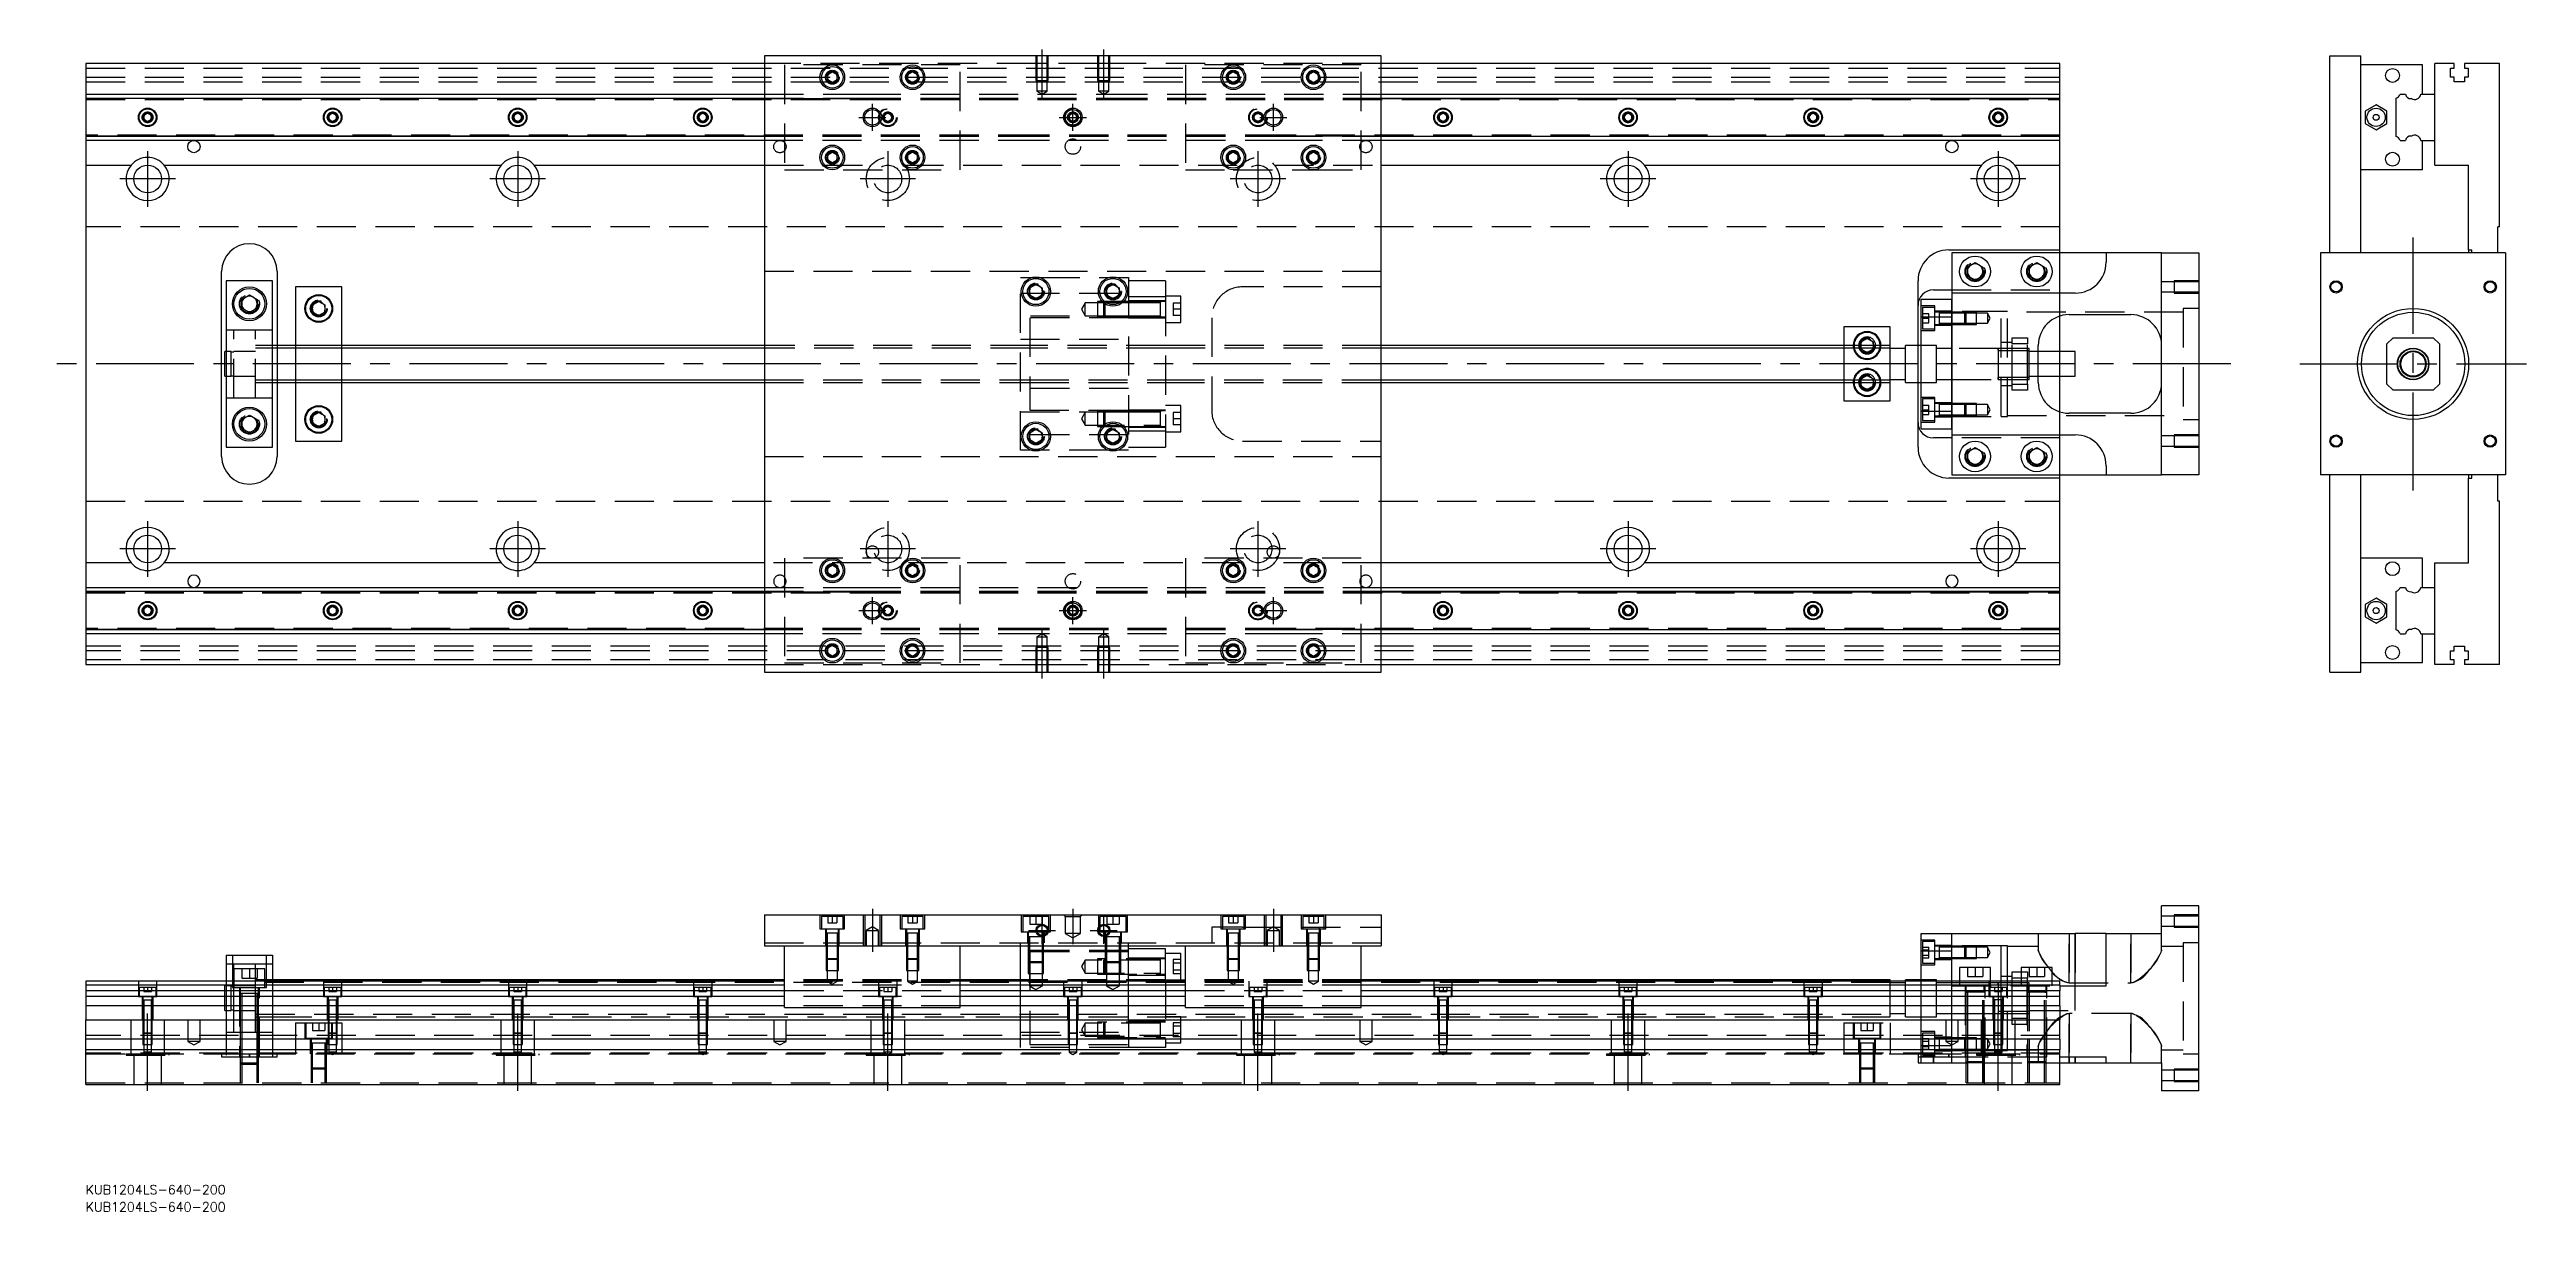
# Model space of a CAD drawing. Extents: x -12 to 791, y -275 to 102.
import ezdxf

# ---------------------------------------------------------------- set-up
doc = ezdxf.new("R2010")
doc.units = 0
doc.linetypes.add('CENTER', pattern=[50.8, 31.75, -6.35, 6.35, -6.35])
doc.linetypes.add('DASHED', pattern=[19.05, 12.7, -6.35])
doc.layers.get('0').update_dxf_attribs({"linetype": 'CONTINUOUS'})
doc.layers.add('CENTER', color=1, linetype='CENTER')
doc.styles.get("Standard").update_dxf_attribs({"font": 'txt.shx', "height": 3, "bigfont": 'bigfont.shx'})

# ---------------------------------------------------------------- blocks, each defined once
blk = doc.blocks.new('*U2')
at = {"color": 7, "linetype": 'CONTINUOUS'}
blk.add_text('KUB1204LS-640-200', height=3, dxfattribs=at).set_placement((-0.08, -274.92))
blk = doc.blocks.new('*U3')
at = {"color": 7, "linetype": 'CONTINUOUS'}
blk.add_text('KUB1204LS-640-200', height=3, dxfattribs=at).set_placement((-0.08, -269.34))

msp = doc.modelspace()

# ---------------------------------------------------------------- linework, layer by layer
at = {"color": 7, "linetype": 'CONTINUOUS'}
for p, q in [((0, 97.5), (0, 87.5)), ((220, 97.5), (0, 97.5)), ((420, 100), (220, 100)), ((220, 100), (220, -100)), ((420, -100), (420, 100)), ((640, 97.5), (420, 97.5)), ((640, 87.5), (640, 97.5)), ((727.53, 36), (727.53, 100)), ((727.53, 100), (737.53, 100)), ((737.53, 36), (737.53, 100)), ((757.53, 97), (737.53, 97)), ((757.53, 87.5), (757.53, 97)), ((761.53, 87.5), (761.53, 97.5)), ((767.83, 97.5), (761.53, 97.5)), ((767.83, 96), (767.83, 97.5)), ((771.23, 97.5), (771.23, 96)), ((782.53, 97.5), (771.23, 97.5)), ((782.53, 44.5), (782.53, 97.5)), ((240.5, 93.87), (242, 94.73)), ((240.5, 92.13), (240.5, 93.87)), ((242, 91.27), (240.5, 92.13)), ((242, 94.73), (243.5, 93.87)), ((243.5, 92.13), (242, 91.27)), ((243.5, 93.87), (243.5, 92.13)), ((266.5, 93.87), (268, 94.73)), ((266.5, 92.13), (266.5, 93.87)), ((268, 91.27), (266.5, 92.13)), ((268, 94.73), (269.5, 93.87)), ((269.5, 92.13), (268, 91.27)), ((269.5, 93.87), (269.5, 92.13)), ((370.5, 93.87), (372, 94.73)), ((370.5, 92.13), (370.5, 93.87)), ((372, 91.27), (370.5, 92.13)), ((372, 94.73), (373.5, 93.87)), ((373.5, 92.13), (372, 91.27)), ((373.5, 93.87), (373.5, 92.13)), ((396.5, 93.87), (398, 94.73)), ((396.5, 92.13), (396.5, 93.87)), ((398, 91.27), (396.5, 92.13)), ((398, 94.73), (399.5, 93.87)), ((399.5, 92.13), (398, 91.27)), ((399.5, 93.87), (399.5, 92.13)), ((766.68, 96), (767.83, 96)), ((766.68, 93), (766.68, 96)), ((767.83, 93), (766.68, 93)), ((767.83, 91.5), (767.83, 93)), ((771.23, 91.5), (767.83, 91.5)), ((771.23, 96), (772.38, 96)), ((771.23, 93), (771.23, 91.5)), ((772.38, 93), (771.23, 93)), ((772.38, 96), (772.38, 93)), ((0, 87.5), (220, 87.5)), ((0, 87.5), (0, 86.25)), ((0, 86.25), (0, 73.75)), ((0, 86.25), (220, 86.25)), ((18.75, 80.72), (20, 81.44)), ((18.75, 79.28), (18.75, 80.72)), ((20, 81.44), (21.25, 80.72)), ((21.25, 80.72), (21.25, 79.28)), ((78.75, 80.72), (80, 81.44)), ((78.75, 79.28), (78.75, 80.72)), ((80, 81.44), (81.25, 80.72)), ((81.25, 80.72), (81.25, 79.28)), ((138.75, 80.72), (140, 81.44)), ((138.75, 79.28), (138.75, 80.72)), ((140, 81.44), (141.25, 80.72)), ((141.25, 80.72), (141.25, 79.28)), ((198.75, 80.72), (200, 81.44)), ((198.75, 79.28), (198.75, 80.72)), ((200, 81.44), (201.25, 80.72)), ((201.25, 80.72), (201.25, 79.28)), ((420, 87.5), (640, 87.5)), ((420, 86.25), (640, 86.25)), ((438.75, 80.72), (440, 81.44)), ((438.75, 79.28), (438.75, 80.72)), ((440, 81.44), (441.25, 80.72)), ((441.25, 80.72), (441.25, 79.28)), ((498.75, 80.72), (500, 81.44)), ((498.75, 79.28), (498.75, 80.72)), ((500, 81.44), (501.25, 80.72)), ((501.25, 80.72), (501.25, 79.28)), ((558.75, 80.72), (560, 81.44)), ((558.75, 79.28), (558.75, 80.72)), ((560, 81.44), (561.25, 80.72)), ((561.25, 80.72), (561.25, 79.28)), ((618.75, 80.72), (620, 81.44)), ((618.75, 79.28), (618.75, 80.72)), ((620, 81.44), (621.25, 80.72)), ((621.25, 80.72), (621.25, 79.28)), ((640, 86.25), (640, 87.5)), ((640, 73.75), (640, 86.25)), ((742.53, 84.04), (739.03, 82.02)), ((739.03, 82.02), (739.03, 77.98)), ((746.03, 82.02), (742.53, 84.04)), ((746.03, 77.98), (746.03, 82.02)), ((749.03, 73.75), (749.03, 86.25)), ((750.28, 87.5), (752.05, 87.5)), ((757, 87.5), (761.53, 87.5)), ((761.53, 72.5), (761.53, 87.5)), ((761.53, 72.5), (761.53, 87.5)), ((220, 73.75), (0, 73.75)), ((0, 73.75), (0, 72.5)), ((220, 72.5), (0, 72.5)), ((0, 72.5), (0, 64.5)), ((20, 78.56), (18.75, 79.28)), ((21.25, 79.28), (20, 78.56)), ((80, 78.56), (78.75, 79.28)), ((81.25, 79.28), (80, 78.56)), ((140, 78.56), (138.75, 79.28)), ((141.25, 79.28), (140, 78.56)), ((200, 78.56), (198.75, 79.28)), ((201.25, 79.28), (200, 78.56)), ((640, 73.75), (420, 73.75)), ((640, 72.5), (420, 72.5)), ((440, 78.56), (438.75, 79.28)), ((441.25, 79.28), (440, 78.56)), ((500, 78.56), (498.75, 79.28)), ((501.25, 79.28), (500, 78.56)), ((560, 78.56), (558.75, 79.28)), ((561.25, 79.28), (560, 78.56)), ((620, 78.56), (618.75, 79.28)), ((621.25, 79.28), (620, 78.56)), ((640, 72.5), (640, 73.75)), ((640, 64.5), (640, 72.5)), ((739.03, 77.98), (742.53, 75.96)), ((742.53, 75.96), (746.03, 77.98)), ((750.28, 72.5), (752.05, 72.5)), ((757, 72.5), (761.53, 72.5)), ((757.53, 63), (757.53, 72.5)), ((761.53, 64.5), (761.53, 72.5)), ((0, 64.5), (14.64, 64.5)), ((0, 64.5), (0, -64.5)), ((25.36, 64.5), (134.64, 64.5)), ((145.36, 64.5), (220, 64.5)), ((240.5, 67.87), (242, 68.73)), ((240.5, 66.13), (240.5, 67.87)), ((242, 65.27), (240.5, 66.13)), ((242, 68.73), (243.5, 67.87)), ((243.5, 66.13), (242, 65.27)), ((243.5, 67.87), (243.5, 66.13)), ((266.5, 67.87), (268, 68.73)), ((266.5, 66.13), (266.5, 67.87)), ((268, 65.27), (266.5, 66.13)), ((268, 68.73), (269.5, 67.87)), ((269.5, 66.13), (268, 65.27)), ((269.5, 67.87), (269.5, 66.13)), ((370.5, 67.87), (372, 68.73)), ((370.5, 66.13), (370.5, 67.87)), ((372, 65.27), (370.5, 66.13)), ((372, 68.73), (373.5, 67.87)), ((373.5, 66.13), (372, 65.27)), ((373.5, 67.87), (373.5, 66.13)), ((396.5, 67.87), (398, 68.73)), ((396.5, 66.13), (396.5, 67.87)), ((398, 65.27), (396.5, 66.13)), ((398, 68.73), (399.5, 67.87)), ((399.5, 66.13), (398, 65.27)), ((399.5, 67.87), (399.5, 66.13)), ((420, 64.5), (494.64, 64.5)), ((505.36, 64.5), (614.64, 64.5)), ((625.36, 64.5), (640, 64.5)), ((640, 37), (640, 64.5)), ((761.53, 64.5), (772.53, 64.5)), ((772.53, 37), (772.53, 64.5)), ((757.53, 63), (737.53, 63)), ((782.53, 44.5), (782.03, 44.5)), ((782.03, 36), (782.03, 44.5)), ((604, 37), (640, 37)), ((605, 36), (605, 23)), ((655, 36), (605, 36)), ((610, 31.44), (612.5, 32.89)), ((612.5, 32.89), (615, 31.44)), ((630, 31.44), (632.5, 32.89)), ((632.5, 32.89), (635, 31.44)), ((640, 36), (640, 37)), ((655, 36), (655, 33)), ((673, 36), (655, 36)), ((673, 36), (685, 36)), ((673, -36), (673, 36)), ((685, 36), (685, -36)), ((784.53, 36), (724.53, 36)), ((724.53, 36), (724.53, -36)), ((772.53, 37), (773.53, 37)), ((772.53, 37), (772.53, 36)), ((773.53, 36), (773.53, 37)), ((784.53, 36), (784.53, -36)), ((44, -30), (44, 30)), ((60.5, 27), (45.5, 27)), ((45.5, 27), (45.5, -27)), ((60.5, -27), (60.5, 27)), ((62, 30), (62, 6)), ((68, 25), (68, 6)), ((83, 25), (68, 25)), ((83, 6), (83, 25)), ((306, 24.65), (308, 25.81)), ((306, 22.35), (306, 24.65)), ((308, 25.81), (310, 24.65)), ((310, 24.65), (310, 22.35)), ((331, 24.65), (333, 25.81)), ((331, 22.35), (331, 24.65)), ((333, 25.81), (335, 24.65)), ((335, 24.65), (335, 22.35)), ((594, 6), (594, 27)), ((610, 28.56), (610, 31.44)), ((612.5, 27.11), (610, 28.56)), ((615, 28.56), (612.5, 27.11)), ((615, 31.44), (615, 28.56)), ((630, 28.56), (630, 31.44)), ((632.5, 27.11), (630, 28.56)), ((635, 28.56), (632.5, 27.11)), ((635, 31.44), (635, 28.56)), ((50.5, 20.94), (53, 22.39)), ((50.5, 18.06), (50.5, 20.94)), ((53, 16.61), (50.5, 18.06)), ((53, 22.39), (55.5, 20.94)), ((55.5, 18.06), (53, 16.61)), ((55.5, 20.94), (55.5, 18.06)), ((73.5, 19.15), (75.5, 20.31)), ((73.5, 16.85), (73.5, 19.15)), ((75.5, 15.69), (73.5, 16.85)), ((75.5, 20.31), (77.5, 19.15)), ((77.5, 16.85), (75.5, 15.69)), ((77.5, 19.15), (77.5, 16.85)), ((308, 21.19), (306, 22.35)), ((310, 22.35), (308, 21.19)), ((333, 21.19), (331, 22.35)), ((335, 22.35), (333, 21.19)), ((595, 15.33), (595, 21)), ((595, 21), (605, 21)), ((599, 24), (605, 24)), ((645, 23), (605, 23)), ((605, 23), (605, 15.33)), ((585, 12), (570, 12)), ((570, 12), (570, 6)), ((575.5, 7.15), (577.5, 8.31)), ((577.5, 8.31), (579.5, 7.15)), ((585, 6), (585, 12)), ((595, -15.33), (595, 15.33)), ((595, 15.33), (605, 15.33)), ((605, -15.33), (605, 15.33)), ((605, 15.33), (605, -15.33)), ((640, 4), (640, 15.54)), ((643, 16), (663, 16)), ((748.03, 8.5), (746.03, 6.5)), ((748.03, 8.5), (761.03, 8.5)), ((763.03, 6.5), (761.03, 8.5)), ((45, -4), (45, 4)), ((45.5, 4), (45, 4)), ((220, 6), (60.5, 6)), ((585, 6), (420, 6)), ((575.5, 6), (575.5, 7.15)), ((579.5, 7.15), (579.5, 6)), ((585, -6), (585, 6)), ((590, 5), (585, 5)), ((590, -6), (590, 6)), ((595, 6), (590, 6)), ((633, -6), (633, 6)), ((645, 4), (633, 4)), ((645, -4), (645, 4)), ((746.03, -6.5), (746.03, 6.5)), ((763.03, 6.5), (763.03, -6.5)), ((45, -4), (45.5, -4)), ((60.5, -6), (220, -6)), ((62, -6), (62, -30)), ((68, -6), (68, -25)), ((83, -25), (83, -6)), ((420, -6), (585, -6)), ((570, -6), (570, -12)), ((575.5, -7.15), (575.5, -6)), ((577.5, -8.31), (575.5, -7.15)), ((579.5, -7.15), (577.5, -8.31)), ((579.5, -6), (579.5, -7.15)), ((585, -5), (590, -5)), ((585, -12), (585, -6)), ((590, -6), (595, -6)), ((594, -27), (594, -6)), ((633, -4), (645, -4)), ((640, -15.54), (640, -4)), ((746.03, -6.5), (748.03, -8.5)), ((761.03, -8.5), (763.03, -6.5)), ((73.5, -16.85), (75.5, -15.69)), ((75.5, -15.69), (77.5, -16.85)), ((570, -12), (585, -12)), ((595, -15.33), (605, -15.33)), ((595, -21), (595, -15.33)), ((605, -15.33), (605, -23)), ((663, -16), (643, -16)), ((761.03, -8.5), (748.03, -8.5)), ((50.5, -18.06), (53, -16.61)), ((50.5, -20.94), (50.5, -18.06)), ((53, -22.39), (50.5, -20.94)), ((53, -16.61), (55.5, -18.06)), ((55.5, -20.94), (53, -22.39)), ((55.5, -18.06), (55.5, -20.94)), ((73.5, -19.15), (73.5, -16.85)), ((75.5, -20.31), (73.5, -19.15)), ((77.5, -19.15), (75.5, -20.31)), ((77.5, -16.85), (77.5, -19.15)), ((306, -22.35), (308, -21.19)), ((306, -24.65), (306, -22.35)), ((308, -21.19), (310, -22.35)), ((310, -22.35), (310, -24.65)), ((331, -22.35), (333, -21.19)), ((331, -24.65), (331, -22.35)), ((333, -21.19), (335, -22.35)), ((335, -22.35), (335, -24.65)), ((595, -21), (605, -21)), ((605, -24), (599, -24)), ((605, -23), (645, -23)), ((605, -23), (605, -36)), ((45.5, -27), (60.5, -27)), ((68, -25), (83, -25)), ((308, -25.81), (306, -24.65)), ((310, -24.65), (308, -25.81)), ((333, -25.81), (331, -24.65)), ((335, -24.65), (333, -25.81)), ((610, -28.56), (612.5, -27.11)), ((610, -31.44), (610, -28.56)), ((612.5, -32.89), (610, -31.44)), ((612.5, -27.11), (615, -28.56)), ((615, -31.44), (612.5, -32.89)), ((615, -28.56), (615, -31.44)), ((630, -28.56), (632.5, -27.11)), ((630, -31.44), (630, -28.56)), ((632.5, -32.89), (630, -31.44)), ((632.5, -27.11), (635, -28.56)), ((635, -31.44), (632.5, -32.89)), ((635, -28.56), (635, -31.44)), ((640, -37), (604, -37)), ((605, -36), (655, -36)), ((640, -37), (640, -36)), ((640, -64.5), (640, -37)), ((655, -33), (655, -36)), ((655, -36), (673, -36)), ((685, -36), (673, -36)), ((784.53, -36), (724.53, -36)), ((727.53, -100), (727.53, -36)), ((737.53, -100), (737.53, -36)), ((772.53, -36), (772.53, -37)), ((772.53, -64.5), (772.53, -37)), ((772.53, -37), (773.53, -37)), ((773.53, -37), (773.53, -36)), ((782.03, -44.5), (782.03, -36)), ((782.53, -44.5), (782.03, -44.5)), ((782.53, -97.5), (782.53, -44.5)), ((757.53, -63), (737.53, -63)), ((757.53, -72.5), (757.53, -63)), ((0, -64.5), (0, -72.5)), ((14.64, -64.5), (0, -64.5)), ((134.64, -64.5), (25.36, -64.5)), ((220, -64.5), (145.36, -64.5)), ((240.5, -66.13), (242, -65.27)), ((240.5, -67.87), (240.5, -66.13)), ((242, -68.73), (240.5, -67.87)), ((242, -65.27), (243.5, -66.13)), ((243.5, -67.87), (242, -68.73)), ((243.5, -66.13), (243.5, -67.87)), ((266.5, -66.13), (268, -65.27)), ((266.5, -67.87), (266.5, -66.13)), ((268, -68.73), (266.5, -67.87)), ((268, -65.27), (269.5, -66.13)), ((269.5, -67.87), (268, -68.73)), ((269.5, -66.13), (269.5, -67.87)), ((370.5, -66.13), (372, -65.27)), ((370.5, -67.87), (370.5, -66.13)), ((372, -68.73), (370.5, -67.87)), ((372, -65.27), (373.5, -66.13)), ((373.5, -67.87), (372, -68.73)), ((373.5, -66.13), (373.5, -67.87)), ((396.5, -66.13), (398, -65.27)), ((396.5, -67.87), (396.5, -66.13)), ((398, -68.73), (396.5, -67.87)), ((398, -65.27), (399.5, -66.13)), ((399.5, -67.87), (398, -68.73)), ((399.5, -66.13), (399.5, -67.87)), ((494.64, -64.5), (420, -64.5)), ((614.64, -64.5), (505.36, -64.5)), ((640, -64.5), (625.36, -64.5)), ((640, -72.5), (640, -64.5)), ((761.53, -72.5), (761.53, -64.5)), ((761.53, -64.5), (772.53, -64.5)), ((0, -72.5), (220, -72.5)), ((0, -72.5), (0, -73.75)), ((0, -73.75), (220, -73.75)), ((0, -73.75), (0, -86.25)), ((18.75, -79.28), (20, -78.56)), ((18.75, -80.72), (18.75, -79.28)), ((20, -78.56), (21.25, -79.28)), ((21.25, -79.28), (21.25, -80.72)), ((78.75, -79.28), (80, -78.56)), ((78.75, -80.72), (78.75, -79.28)), ((80, -78.56), (81.25, -79.28)), ((81.25, -79.28), (81.25, -80.72)), ((138.75, -79.28), (140, -78.56)), ((138.75, -80.72), (138.75, -79.28)), ((140, -78.56), (141.25, -79.28)), ((141.25, -79.28), (141.25, -80.72)), ((198.75, -79.28), (200, -78.56)), ((198.75, -80.72), (198.75, -79.28)), ((200, -78.56), (201.25, -79.28)), ((201.25, -79.28), (201.25, -80.72)), ((420, -72.5), (640, -72.5)), ((420, -73.75), (640, -73.75)), ((438.75, -79.28), (440, -78.56)), ((438.75, -80.72), (438.75, -79.28)), ((440, -78.56), (441.25, -79.28)), ((441.25, -79.28), (441.25, -80.72)), ((498.75, -79.28), (500, -78.56)), ((498.75, -80.72), (498.75, -79.28)), ((500, -78.56), (501.25, -79.28)), ((501.25, -79.28), (501.25, -80.72)), ((558.75, -79.28), (560, -78.56)), ((558.75, -80.72), (558.75, -79.28)), ((560, -78.56), (561.25, -79.28)), ((561.25, -79.28), (561.25, -80.72)), ((618.75, -79.28), (620, -78.56)), ((618.75, -80.72), (618.75, -79.28)), ((620, -78.56), (621.25, -79.28)), ((621.25, -79.28), (621.25, -80.72)), ((640, -73.75), (640, -72.5)), ((640, -86.25), (640, -73.75)), ((742.53, -75.96), (739.03, -77.98)), ((739.03, -77.98), (739.03, -82.02)), ((746.03, -77.98), (742.53, -75.96)), ((746.03, -82.02), (746.03, -77.98)), ((749.03, -86.25), (749.03, -73.75)), ((750.28, -72.5), (752.05, -72.5)), ((757, -72.5), (761.53, -72.5)), ((761.53, -87.5), (761.53, -72.5)), ((761.53, -87.5), (761.53, -72.5)), ((0, -86.25), (0, -87.5)), ((220, -86.25), (0, -86.25)), ((220, -87.5), (0, -87.5)), ((0, -87.5), (0, -97.5)), ((20, -81.44), (18.75, -80.72)), ((21.25, -80.72), (20, -81.44)), ((80, -81.44), (78.75, -80.72)), ((81.25, -80.72), (80, -81.44)), ((140, -81.44), (138.75, -80.72)), ((141.25, -80.72), (140, -81.44)), ((200, -81.44), (198.75, -80.72)), ((201.25, -80.72), (200, -81.44)), ((640, -86.25), (420, -86.25)), ((640, -87.5), (420, -87.5)), ((440, -81.44), (438.75, -80.72)), ((441.25, -80.72), (440, -81.44)), ((500, -81.44), (498.75, -80.72)), ((501.25, -80.72), (500, -81.44)), ((560, -81.44), (558.75, -80.72)), ((561.25, -80.72), (560, -81.44)), ((620, -81.44), (618.75, -80.72)), ((621.25, -80.72), (620, -81.44)), ((640, -87.5), (640, -86.25)), ((640, -97.5), (640, -87.5)), ((739.03, -82.02), (742.53, -84.04)), ((742.53, -84.04), (746.03, -82.02)), ((750.28, -87.5), (752.05, -87.5)), ((757, -87.5), (761.53, -87.5)), ((757.53, -97), (757.53, -87.5)), ((761.53, -97.5), (761.53, -87.5)), ((240.5, -92.13), (242, -91.27)), ((240.5, -93.87), (240.5, -92.13)), ((242, -94.73), (240.5, -93.87)), ((242, -91.27), (243.5, -92.13)), ((243.5, -93.87), (242, -94.73)), ((243.5, -92.13), (243.5, -93.87)), ((266.5, -92.13), (268, -91.27)), ((266.5, -93.87), (266.5, -92.13)), ((268, -94.73), (266.5, -93.87)), ((268, -91.27), (269.5, -92.13)), ((269.5, -93.87), (268, -94.73)), ((269.5, -92.13), (269.5, -93.87)), ((370.5, -92.13), (372, -91.27)), ((370.5, -93.87), (370.5, -92.13)), ((372, -94.73), (370.5, -93.87)), ((372, -91.27), (373.5, -92.13)), ((373.5, -93.87), (372, -94.73)), ((373.5, -92.13), (373.5, -93.87)), ((396.5, -92.13), (398, -91.27)), ((396.5, -93.87), (396.5, -92.13)), ((398, -94.73), (396.5, -93.87)), ((398, -91.27), (399.5, -92.13)), ((399.5, -93.87), (398, -94.73)), ((399.5, -92.13), (399.5, -93.87)), ((766.68, -93), (767.83, -93)), ((766.68, -96), (766.68, -93)), ((767.83, -96), (766.68, -96)), ((767.83, -91.5), (771.23, -91.5)), ((767.83, -93), (767.83, -91.5)), ((767.83, -97.5), (767.83, -96)), ((771.23, -91.5), (771.23, -93)), ((771.23, -93), (772.38, -93)), ((771.23, -96), (771.23, -97.5)), ((772.38, -96), (771.23, -96)), ((772.38, -93), (772.38, -96)), ((0, -97.5), (220, -97.5)), ((220, -100), (420, -100)), ((420, -97.5), (640, -97.5)), ((727.53, -100), (737.53, -100)), ((757.53, -97), (737.53, -97)), ((767.83, -97.5), (761.53, -97.5)), ((782.53, -97.5), (771.23, -97.5)), ((673, -184.73), (673, -175.73)), ((685, -175.73), (673, -175.73)), ((685, -235.73), (685, -175.73)), ((220, -178.73), (220, -188.73)), ((220, -178.73), (420, -178.73)), ((420, -178.73), (420, -188.73)), ((45.5, -191.73), (45.5, -200.23)), ((45.5, -191.73), (60.5, -191.73)), ((60.5, -191.73), (60.5, -200.23)), ((220, -188.73), (420, -188.73)), ((226.5, -208.73), (226.5, -188.73)), ((283.5, -208.73), (283.5, -188.73)), ((303, -200.23), (303, -188.73)), ((338, -200.23), (338, -188.73)), ((350, -189.73), (338, -189.73)), ((350, -199.73), (350, -189.73)), ((355, -191.23), (350, -191.23)), ((355, -199.73), (355, -191.23)), ((356.5, -208.73), (356.5, -188.73)), ((413.5, -208.73), (413.5, -188.73)), ((595, -190.4), (595, -184.73)), ((595, -184.73), (605, -184.73)), ((595, -200.23), (595, -190.4)), ((595, -190.4), (605, -190.4)), ((605, -184.73), (645, -184.73)), ((605, -200.23), (605, -184.73)), ((645, -201.73), (645, -184.73)), ((655, -184.73), (645, -184.73)), ((655, -201.73), (655, -184.73)), ((655, -184.73), (673, -184.73)), ((226.5, -200.23), (0, -200.23)), ((0, -200.23), (0, -201.48)), ((226.5, -199.73), (60.5, -199.73)), ((303, -199.73), (283.5, -199.73)), ((356.5, -200.23), (283.5, -200.23)), ((350, -199.73), (356.5, -199.73)), ((585, -199.73), (413.5, -199.73)), ((640, -200.23), (413.5, -200.23)), ((585, -200.23), (585, -199.73)), ((590, -200.23), (590, -199.73)), ((595, -199.73), (590, -199.73)), ((617.5, -195.73), (607.5, -195.73)), ((607.5, -195.73), (607.5, -200.23)), ((617.5, -200.23), (617.5, -195.73)), ((637.5, -195.73), (627.5, -195.73)), ((627.5, -195.73), (627.5, -200.23)), ((637.5, -200.23), (637.5, -195.73)), ((640, -201.48), (640, -200.23)), ((0, -201.48), (0, -203.26)), ((226.5, -201.48), (0, -201.48)), ((0, -203.26), (226.5, -203.26)), ((0, -203.26), (0, -205.15)), ((0, -205.15), (0, -208.21)), ((226.5, -205.15), (0, -205.15)), ((226.5, -208.21), (0, -208.21)), ((0, -208.21), (0, -212.73)), ((226.5, -208.73), (283.5, -208.73)), ((356.5, -201.48), (283.5, -201.48)), ((283.5, -203.26), (356.5, -203.26)), ((356.5, -205.15), (283.5, -205.15)), ((356.5, -208.21), (283.5, -208.21)), ((356.5, -208.73), (413.5, -208.73)), ((640, -201.48), (413.5, -201.48)), ((413.5, -203.26), (640, -203.26)), ((640, -205.15), (413.5, -205.15)), ((640, -208.21), (413.5, -208.21)), ((621, -201.48), (620, -201.48)), ((624.5, -201.48), (621, -201.48)), ((627.5, -201.48), (624.5, -201.48)), ((629.5, -201.48), (627.5, -201.48)), ((630, -201.48), (629.5, -201.48)), ((640, -201.48), (640, -203.26)), ((640, -201.73), (655, -201.73)), ((640, -205.15), (640, -203.26)), ((640, -208.21), (640, -205.15)), ((640, -208.21), (640, -212.73)), ((0, -219.03), (0, -212.73)), ((0, -212.73), (640, -212.73)), ((640, -219.03), (640, -212.73)), ((640, -219.03), (0, -219.03)), ((0, -222.43), (0, -219.03)), ((0, -233.73), (0, -222.43)), ((640, -222.43), (0, -222.43)), ((640, -219.03), (640, -222.43)), ((640, -233.73), (640, -222.43)), ((640, -224.73), (655, -224.73)), ((645, -226.73), (645, -224.73)), ((655, -226.73), (655, -224.73)), ((640, -226.73), (645, -226.73)), ((645, -226.73), (655, -226.73)), ((655, -226.73), (673, -226.73)), ((673, -226.73), (673, -235.73)), ((0, -233.73), (640, -233.73)), ((685, -235.73), (673, -235.73))]:
    msp.add_line(p, q, dxfattribs=at)
at = {"color": 3, "linetype": 'DASHED'}
for p, q in [((308, 97.5), (220, 97.5)), ((226.5, 97), (226.5, 63)), ((283.5, 97), (226.5, 97)), ((283.5, 63), (283.5, 97)), ((308, 100), (308, 92)), ((312, 97.5), (308, 97.5)), ((308.35, 100), (308.35, 92)), ((311.65, 92), (311.65, 100)), ((312, 92), (312, 100)), ((328, 97.5), (312, 97.5)), ((328, 100), (328, 92)), ((332, 97.5), (328, 97.5)), ((328.35, 100), (328.35, 92)), ((331.65, 92), (331.65, 100)), ((332, 92), (332, 100)), ((420, 97.5), (332, 97.5)), ((413.5, 97), (356.5, 97)), ((356.5, 97), (356.5, 63)), ((413.5, 63), (413.5, 97)), ((0, 96), (640, 96)), ((0, 93), (640, 93)), ((0, 91.5), (640, 91.5)), ((240, 93), (240.03, 93.35)), ((269.97, 93.33), (270, 93)), ((308, 92), (312, 92)), ((308.35, 92), (308.35, 88.5)), ((311.65, 88.5), (308.35, 88.5)), ((308.35, 88.5), (310, 87.55)), ((310, 87.55), (311.65, 88.5)), ((311.65, 88.5), (311.65, 92)), ((328, 92), (332, 92)), ((328.35, 92), (328.35, 88.5)), ((331.65, 88.5), (328.35, 88.5)), ((328.35, 88.5), (330, 87.55)), ((330, 87.55), (331.65, 88.5)), ((331.65, 88.5), (331.65, 92)), ((373.97, 93.33), (374, 93)), ((396, 93), (396.03, 93.35)), ((0, 86.11), (220, 86.11)), ((0, 86.1), (251.5, 86.1)), ((0, 85.8), (251.5, 85.8)), ((220, 87.5), (251.5, 87.5)), ((220, 86.25), (251.5, 86.25)), ((220, 86.11), (251.5, 86.11)), ((251.5, 87.5), (308.5, 87.5)), ((251.5, 86.25), (308.5, 86.25)), ((251.5, 86.11), (308.5, 86.11)), ((251.5, 86.1), (308.5, 86.1)), ((251.5, 86.1), (308.5, 86.1)), ((251.5, 85.8), (308.5, 85.8)), ((251.5, 85.8), (308.5, 85.8)), ((258.75, 80.72), (260, 81.44)), ((258.75, 79.28), (258.75, 80.72)), ((260, 81.44), (261.25, 80.72)), ((261.25, 80.72), (261.25, 79.28)), ((308.5, 87.5), (331.5, 87.5)), ((308.5, 86.25), (331.5, 86.25)), ((308.5, 86.11), (331.5, 86.11)), ((308.5, 86.1), (331.5, 86.1)), ((308.5, 85.8), (331.5, 85.8)), ((318.75, 80.72), (320, 81.44)), ((318.75, 79.28), (318.75, 80.72)), ((320, 81.44), (321.25, 80.72)), ((321.25, 80.72), (321.25, 79.28)), ((331.5, 87.5), (388.5, 87.5)), ((331.5, 86.25), (388.5, 86.25)), ((331.5, 86.11), (388.5, 86.11)), ((331.5, 86.1), (388.5, 86.1)), ((331.5, 86.1), (388.5, 86.1)), ((331.5, 85.8), (388.5, 85.8)), ((331.5, 85.8), (388.5, 85.8)), ((378.75, 80.72), (380, 81.44)), ((378.75, 79.28), (378.75, 80.72)), ((380, 81.44), (381.25, 80.72)), ((381.25, 80.72), (381.25, 79.28)), ((388.5, 87.5), (420, 87.5)), ((388.5, 86.25), (420, 86.25)), ((388.5, 86.11), (420, 86.11)), ((388.5, 86.1), (640, 86.1)), ((388.5, 85.8), (640, 85.8)), ((420, 86.11), (640, 86.11)), ((251.5, 74.2), (0, 74.2)), ((251.5, 73.9), (0, 73.9)), ((220, 73.89), (0, 73.89)), ((21.48, 80.26), (21.5, 80)), ((78.5, 80), (78.52, 80.22)), ((141.48, 80.26), (141.5, 80)), ((201.48, 80.26), (201.5, 80)), ((251.5, 73.89), (220, 73.89)), ((251.5, 73.75), (220, 73.75)), ((251.5, 72.5), (220, 72.5)), ((308.5, 74.2), (251.5, 74.2)), ((308.5, 73.9), (251.5, 73.9)), ((308.5, 73.89), (251.5, 73.89)), ((308.5, 73.75), (251.5, 73.75)), ((308.5, 72.5), (251.5, 72.5)), ((260, 78.56), (258.75, 79.28)), ((261.25, 79.28), (260, 78.56)), ((261.48, 80.26), (261.5, 80)), ((331.5, 74.2), (308.5, 74.2)), ((331.5, 73.9), (308.5, 73.9)), ((331.5, 73.89), (308.5, 73.89)), ((331.5, 73.75), (308.5, 73.75)), ((331.5, 72.5), (308.5, 72.5)), ((320, 78.56), (318.75, 79.28)), ((321.25, 79.28), (320, 78.56)), ((321.48, 80.26), (321.5, 80)), ((388.5, 74.2), (331.5, 74.2)), ((388.5, 73.9), (331.5, 73.9)), ((388.5, 73.89), (331.5, 73.89)), ((388.5, 73.75), (331.5, 73.75)), ((388.5, 72.5), (331.5, 72.5)), ((378.5, 80), (378.52, 80.25)), ((380, 78.56), (378.75, 79.28)), ((381.25, 79.28), (380, 78.56)), ((640, 74.2), (388.5, 74.2)), ((640, 73.9), (388.5, 73.9)), ((420, 73.89), (388.5, 73.89)), ((420, 73.75), (388.5, 73.75)), ((420, 72.5), (388.5, 72.5)), ((640, 73.89), (420, 73.89)), ((438.5, 80), (438.52, 80.22)), ((498.5, 80), (498.52, 80.22)), ((558.5, 80), (558.52, 80.22)), ((618.5, 80), (618.52, 80.22)), ((220, 64.5), (254.64, 64.5)), ((243.97, 67.33), (244, 67)), ((265.36, 64.5), (374.64, 64.5)), ((266, 67), (266.02, 67.3)), ((373.97, 67.33), (374, 67)), ((385.36, 64.5), (420, 64.5)), ((399.97, 67.33), (400, 67)), ((226.5, 63), (283.5, 63)), ((356.5, 63), (372, 63)), ((372, 63), (398, 63)), ((398, 63), (413.5, 63)), ((640, 44.5), (0, 44.5)), ((640, 24), (640, 36)), ((420, 30), (220, 30)), ((303, 28), (306.48, 28)), ((303, -28), (303, 28)), ((306.48, 28), (309.52, 28)), ((309.52, 28), (331.48, 28)), ((331.48, 28), (334.52, 28)), ((334.52, 28), (338, 28)), ((338, 28), (338, -28)), ((350, 27), (338, 27)), ((350, 27), (350, 21.75)), ((420, 25), (375, 25)), ((615.48, 30.36), (615.5, 30)), ((635.48, 30.36), (635.5, 30)), ((677, 26.65), (673, 26.65)), ((677, 27), (677, 23)), ((685, 27), (677, 27)), ((685, 26.65), (677, 26.65)), ((50, 19.5), (50.02, 19.85)), ((73, 18), (73.01, 18.25)), ((303, 23), (338, 23)), ((310.48, 23.79), (310.5, 23.5)), ((324, 19.85), (322.79, 17.75)), ((322.79, 17.75), (324, 15.65)), ((324, 15.65), (324, 19.85)), ((328, 19.85), (324, 19.85)), ((328, 20.25), (328, 15.25)), ((329.53, 20.25), (328, 20.25)), ((330, 19.85), (328, 19.85)), ((330.26, 20.25), (329.53, 20.25)), ((330.34, 20.19), (330, 19.85)), ((330, 19.82), (330, 19.85)), ((330.82, 19.85), (330, 19.85)), ((330, 15.65), (330, 19.82)), ((330.4, 20.25), (330.26, 20.25)), ((330.4, 20.25), (330.34, 20.19)), ((330.4, 20.25), (330.4, 20.14)), ((335.74, 20.25), (330.4, 20.25)), ((335.74, 20.25), (330.4, 20.25)), ((330.4, 20.14), (330.4, 19.52)), ((330.4, 19.52), (330.4, 15.25)), ((335.18, 19.85), (330.82, 19.85)), ((336.04, 19.85), (335.18, 19.85)), ((335.48, 23.79), (335.5, 23.5)), ((336.47, 20.25), (335.74, 20.25)), ((338, 19.85), (336.04, 19.85)), ((338, 20.25), (336.47, 20.25)), ((338, 20.25), (336.47, 20.25)), ((350, 21.75), (338, 21.75)), ((350, 20.5), (338, 20.5)), ((348.4, 20.25), (338, 20.25)), ((348.4, 19.85), (338, 19.85)), ((350, 20.25), (348.39, 20.25)), ((348.4, 15.25), (348.4, 20.25)), ((348.4, 19.85), (348.4, 20.25)), ((348.4, 15.25), (348.4, 20.25)), ((348.4, 20), (348.4, 20.25)), ((348.4, 20.25), (348.4, 20)), ((348.4, 15.51), (348.4, 20)), ((348.4, 15.65), (348.4, 19.85)), ((355, 22), (350, 22)), ((350, 21.75), (350, -21.75)), ((352.5, 19.75), (352.5, 17.75)), ((355, 19.75), (352.5, 19.75)), ((352.5, 17.75), (352.5, 15.75)), ((355, 17.75), (352.5, 17.75)), ((355, 13.5), (355, 22)), ((599.5, 18.85), (595, 18.85)), ((595.5, 18.35), (595.5, 11.35)), ((599.5, 18.35), (595.5, 18.35)), ((595.5, 16.35), (597.5, 16.35)), ((597.5, 14.85), (597.5, 16.35)), ((599.5, 10.85), (599.5, 18.85)), ((605, 17.1), (599.5, 17.1)), ((600.9, 16.85), (599.5, 16.85)), ((600.9, 16.85), (600.89, 16.85)), ((600.9, 16.85), (600.9, 16.63)), ((605, 16.85), (600.9, 16.85)), ((600.9, 16.85), (600.9, 16.85)), ((600.9, 16.63), (600.9, 13.07)), ((605, 16.5), (600.9, 16.5)), ((605, 24), (640, 24)), ((605, 15.33), (605, 21)), ((621, 17), (605, 17)), ((609.15, 16.85), (605, 16.85)), ((609.15, 16.85), (605, 16.85)), ((609.5, 16.5), (605, 16.5)), ((609.15, 12.85), (609.15, 16.85)), ((613, 16.85), (609.15, 16.85)), ((609.5, 16.5), (609.15, 16.85)), ((609.5, 16.5), (609.5, 13.2)), ((613, 16.5), (609.5, 16.5)), ((613, 12.85), (613, 16.85)), ((616.5, 16.5), (613, 16.5)), ((616.5, 16.5), (616.5, 13.2)), ((617.45, 14.85), (616.5, 16.5)), ((621, -17), (621, 17)), ((623, 17), (621, 17)), ((623, -17), (623, 17)), ((680, 16.75), (623, 16.75)), ((640, 23), (640, 24)), ((640, 15.54), (640, 23)), ((673, 23.35), (677, 23.35)), ((677, 23.35), (685, 23.35)), ((677, 23), (685, 23)), ((680, 18), (680, -18)), ((685, 18), (680, 18)), ((48, 11), (45.5, 11)), ((48, -11), (48, 11)), ((55, 11), (48, 11)), ((55, -11), (55, 11)), ((60.5, 11), (55, 11)), ((338, 15.5), (303, 15.5)), ((306, 15), (306, -15)), ((338, 15), (306, 15)), ((324, 15.65), (328, 15.65)), ((328, 15.65), (330, 15.65)), ((328, 15.25), (330.4, 15.25)), ((330, 15.65), (338, 15.65)), ((330, 15.65), (330.4, 15.25)), ((330.4, 15.25), (338, 15.25)), ((338, 15.65), (348.4, 15.65)), ((338, 15.25), (348.4, 15.25)), ((338, 15), (350, 15)), ((348.39, 15.25), (350, 15.25)), ((348.4, 15.25), (348.4, 15.65)), ((348.4, 15.25), (348.4, 15.51)), ((348.4, 15.51), (348.4, 15.25)), ((350, 13.5), (355, 13.5)), ((355, 15.75), (352.5, 15.75)), ((365, 15), (365, -15)), ((595, 10.85), (599.5, 10.85)), ((595.5, 14.85), (597.5, 14.85)), ((595.5, 13.35), (597.5, 13.35)), ((595.5, 11.35), (599.5, 11.35)), ((597.5, 13.35), (597.5, 14.85)), ((599.5, 12.85), (600.9, 12.85)), ((599.5, 12.6), (605, 12.6)), ((600.89, 12.85), (600.9, 12.85)), ((600.9, 13.2), (605, 13.2)), ((600.9, 13.07), (600.9, 12.85)), ((600.9, 12.85), (605, 12.85)), ((600.9, 12.85), (600.9, 12.85)), ((605, 13.2), (609.5, 13.2)), ((605, 12.85), (609.15, 12.85)), ((605, 12.85), (609.15, 12.85)), ((609.15, 12.85), (609.5, 13.2)), ((609.15, 12.85), (613, 12.85)), ((609.5, 13.2), (613, 13.2)), ((613, 13.2), (616.5, 13.2)), ((616.5, 13.2), (617.45, 14.85)), ((624.5, 8.5), (629.5, 8.5)), ((624.5, 6.5), (624.5, 8.5)), ((629.5, 8.5), (629.5, 6.5)), ((640, 15.54), (640, 15.54)), ((47.1, 4), (45.5, 4)), ((47.1, -4), (47.1, 4)), ((48, 3.8), (47.1, 3.8)), ((55, 4), (48, 4)), ((60.5, 6), (55, 6)), ((60.5, 5.12), (55, 5.12)), ((62, 6), (62, 5.12)), ((62, 5.12), (62, -5.13)), ((68, 6), (68, -6)), ((83, -6), (83, 6)), ((306, 6), (220, 6)), ((306, 5.12), (220, 5.12)), ((303, 8), (338, 8)), ((350, 6), (306, 6)), ((350, 5.12), (306, 5.12)), ((420, 6), (350, 6)), ((420, 5.12), (350, 5.12)), ((570, 6), (570, -6)), ((575.5, 4.85), (575.5, 6)), ((577.5, 3.69), (575.5, 4.85)), ((579.5, 4.85), (577.5, 3.69)), ((579.5, 6), (579.5, 5.12)), ((579.5, 5.12), (579.5, 4.85)), ((579.98, 6.29), (580, 6)), ((594, -6), (594, 6)), ((600, 6), (595, 6)), ((600, -6), (600, 6)), ((605, 5), (600, 5)), ((620, 5), (605, 5)), ((620, 4.44), (620, 5)), ((620, 5), (620, 4.44)), ((629.5, 5), (620, 5)), ((629.5, 5), (620, 5)), ((620, 4.44), (620, -4.44)), ((630, 4.25), (620, 4.25)), ((624.5, 7), (621, 7)), ((629.5, 6.5), (624.5, 6.5)), ((624.5, -6.5), (624.5, 6.5)), ((629.5, -6.5), (629.5, 6.5)), ((630, 5), (629.5, 5)), ((630, -5), (630, 5)), ((633, 4), (630, 4)), ((640, -4), (640, 4)), ((45.5, -4), (47.1, -4)), ((47.1, -3.8), (48, -3.8)), ((48, -4), (55, -4)), ((55, -5.13), (60.5, -5.13)), ((55, -6), (60.5, -6)), ((62, -5.13), (62, -6)), ((220, -5.13), (306, -5.13)), ((220, -6), (306, -6)), ((338, -8), (303, -8)), ((306, -5.13), (350, -5.13)), ((306, -6), (350, -6)), ((350, -5.13), (420, -5.13)), ((350, -6), (420, -6)), ((575.5, -4.85), (577.5, -3.69)), ((575.5, -6), (575.5, -4.85)), ((577.5, -3.69), (579.5, -4.85)), ((579.5, -4.85), (579.5, -5.13)), ((579.5, -5.13), (579.5, -6)), ((579.98, -5.71), (580, -6)), ((595, -6), (600, -6)), ((600, -5), (605, -5)), ((605, -5), (620, -5)), ((620, -4.25), (630, -4.25)), ((620, -5), (620, -4.44)), ((620, -4.44), (620, -5)), ((620, -5), (629.5, -5)), ((620, -5), (629.5, -5)), ((621, -7), (624.5, -7)), ((624.5, -6.5), (629.5, -6.5)), ((624.5, -8.5), (624.5, -6.5)), ((629.5, -5), (630, -5)), ((629.5, -6.5), (629.5, -8.5)), ((630, -4), (633, -4)), ((45.5, -11), (48, -11)), ((48, -11), (55, -11)), ((55, -11), (60.5, -11)), ((303, -15.5), (338, -15.5)), ((306, -15), (338, -15)), ((324, -15.65), (322.79, -17.75)), ((324, -19.85), (324, -15.65)), ((328, -15.65), (324, -15.65)), ((328, -15.25), (328, -20.25)), ((330.4, -15.25), (328, -15.25)), ((330, -15.65), (328, -15.65)), ((330.4, -15.25), (330, -15.65)), ((330, -19.85), (330, -15.65)), ((338, -15.65), (330, -15.65)), ((330.4, -15.25), (330.4, -19.52)), ((338, -15.25), (330.4, -15.25)), ((338, -15.25), (330.4, -15.25)), ((350, -15), (338, -15)), ((348.4, -15.25), (338, -15.25)), ((348.4, -15.65), (338, -15.65)), ((350, -15.25), (348.39, -15.25)), ((348.4, -20.25), (348.4, -15.25)), ((348.4, -20.25), (348.4, -15.25)), ((348.4, -15.51), (348.4, -15.25)), ((348.4, -15.25), (348.4, -15.51)), ((348.4, -20), (348.4, -15.51)), ((355, -13.5), (350, -13.5)), ((352.5, -15.75), (352.5, -17.75)), ((355, -15.75), (352.5, -15.75)), ((355, -22), (355, -13.5)), ((599.5, -10.85), (595, -10.85)), ((595.5, -11.35), (595.5, -18.35)), ((599.5, -11.35), (595.5, -11.35)), ((595.5, -13.35), (597.5, -13.35)), ((595.5, -14.85), (597.5, -14.85)), ((597.5, -14.85), (597.5, -13.35)), ((597.5, -16.35), (597.5, -14.85)), ((599.5, -18.85), (599.5, -10.85)), ((605, -12.6), (599.5, -12.6)), ((600.9, -12.85), (599.5, -12.85)), ((600.9, -12.85), (600.89, -12.85)), ((600.9, -12.85), (600.9, -13.07)), ((600.9, -13.07), (600.9, -12.85)), ((605, -12.85), (600.9, -12.85)), ((600.9, -12.85), (600.9, -12.85)), ((600.9, -13.07), (600.9, -16.63)), ((605, -13.2), (600.9, -13.2)), ((609.15, -12.85), (605, -12.85)), ((609.15, -12.85), (605, -12.85)), ((609.5, -13.2), (605, -13.2)), ((605, -21), (605, -15.33)), ((609.15, -16.85), (609.15, -12.85)), ((613, -12.85), (609.15, -12.85)), ((609.5, -13.2), (609.15, -12.85)), ((609.5, -13.2), (609.5, -16.5)), ((613, -13.2), (609.5, -13.2)), ((613, -16.85), (613, -12.85)), ((616.5, -13.2), (613, -13.2)), ((616.5, -13.2), (616.5, -16.5)), ((617.45, -14.85), (616.5, -13.2)), ((616.5, -16.5), (617.45, -14.85)), ((629.5, -8.5), (624.5, -8.5)), ((640, -23), (640, -15.54)), ((640, -15.54), (640, -15.54)), ((55.98, -19.14), (56, -19.5)), ((77.98, -17.71), (78, -18)), ((338, -23), (303, -23)), ((305.5, -23.5), (305.52, -23.2)), ((322.79, -17.75), (324, -19.85)), ((324, -19.85), (348.4, -19.85)), ((328, -20.25), (329.53, -20.25)), ((329.53, -20.25), (330.26, -20.25)), ((330, -19.85), (330.34, -20.19)), ((330.26, -20.25), (330.4, -20.25)), ((330.34, -20.19), (330.4, -20.25)), ((330.4, -19.52), (330.4, -20.14)), ((330.4, -20.14), (330.4, -20.25)), ((330.4, -20.25), (335.74, -20.25)), ((330.5, -23.5), (330.52, -23.2)), ((335.74, -20.25), (336.47, -20.25)), ((336.47, -20.25), (338, -20.25)), ((336.47, -20.25), (338, -20.25)), ((338, -20.25), (348.4, -20.25)), ((338, -20.5), (350, -20.5)), ((350, -21.75), (338, -21.75)), ((350, -21.75), (338, -21.75)), ((348.39, -20.25), (350, -20.25)), ((348.4, -20.25), (348.4, -20)), ((348.4, -20), (348.4, -20.25)), ((348.4, -20.25), (348.4, -20.25)), ((350, -21.75), (350, -27)), ((350, -22), (355, -22)), ((352.5, -17.75), (352.5, -19.75)), ((355, -17.75), (352.5, -17.75)), ((355, -19.75), (352.5, -19.75)), ((595, -18.85), (599.5, -18.85)), ((595.5, -16.35), (597.5, -16.35)), ((595.5, -18.35), (599.5, -18.35)), ((599.5, -16.85), (600.9, -16.85)), ((599.5, -17.1), (605, -17.1)), ((600.89, -16.85), (600.9, -16.85)), ((600.9, -16.5), (605, -16.5)), ((600.9, -16.63), (600.9, -16.85)), ((600.9, -16.85), (600.9, -16.63)), ((600.9, -16.85), (605, -16.85)), ((600.9, -16.85), (600.9, -16.85)), ((605, -16.5), (609.5, -16.5)), ((605, -16.85), (609.15, -16.85)), ((605, -16.85), (609.15, -16.85)), ((605, -17), (621, -17)), ((640, -24), (605, -24)), ((609.15, -16.85), (609.5, -16.5)), ((609.15, -16.85), (613, -16.85)), ((609.5, -16.5), (613, -16.5)), ((613, -16.5), (616.5, -16.5)), ((621, -17), (623, -17)), ((623, -16.75), (680, -16.75)), ((640, -24), (640, -23)), ((640, -36), (640, -24)), ((677, -23.35), (673, -23.35)), ((677, -23), (677, -27)), ((685, -23), (677, -23)), ((685, -23.35), (677, -23.35)), ((680, -18), (685, -18)), ((220, -30), (420, -30)), ((306.48, -28), (303, -28)), ((309.52, -28), (306.48, -28)), ((331.48, -28), (309.52, -28)), ((334.52, -28), (331.48, -28)), ((338, -28), (334.52, -28)), ((338, -27), (350, -27)), ((375, -25), (420, -25)), ((615.48, -29.64), (615.5, -30)), ((629.5, -30), (629.52, -29.65)), ((673, -26.65), (677, -26.65)), ((677, -26.65), (685, -26.65)), ((677, -27), (685, -27)), ((0, -44.5), (640, -44.5)), ((283.5, -63), (226.5, -63)), ((226.5, -63), (226.5, -97)), ((283.5, -97), (283.5, -63)), ((356.5, -63), (356.5, -97)), ((413.5, -63), (356.5, -63)), ((413.5, -97), (413.5, -63)), ((254.64, -64.5), (220, -64.5)), ((240, -67), (240.03, -66.65)), ((374.64, -64.5), (265.36, -64.5)), ((269.97, -66.67), (270, -67)), ((370, -67), (370.02, -66.7)), ((420, -64.5), (385.36, -64.5)), ((396, -67), (396.03, -66.65)), ((0, -73.89), (220, -73.89)), ((0, -73.9), (251.5, -73.9)), ((0, -74.2), (251.5, -74.2)), ((18.5, -80), (18.52, -79.78)), ((78.5, -80), (78.52, -79.78)), ((138.5, -80), (138.52, -79.78)), ((198.5, -80), (198.52, -79.78)), ((220, -72.5), (251.5, -72.5)), ((220, -73.75), (251.5, -73.75)), ((220, -73.89), (251.5, -73.89)), ((251.5, -72.5), (308.5, -72.5)), ((251.5, -73.75), (308.5, -73.75)), ((251.5, -73.89), (308.5, -73.89)), ((251.5, -73.9), (308.5, -73.9)), ((251.5, -74.2), (308.5, -74.2)), ((258.5, -80), (258.52, -79.78)), ((258.75, -79.28), (260, -78.56)), ((258.75, -80.72), (258.75, -79.28)), ((260, -78.56), (261.25, -79.28)), ((261.25, -79.28), (261.25, -80.72)), ((308.5, -72.5), (331.5, -72.5)), ((308.5, -73.75), (331.5, -73.75)), ((308.5, -73.89), (331.5, -73.89)), ((308.5, -73.9), (331.5, -73.9)), ((308.5, -74.2), (331.5, -74.2)), ((318.5, -80), (318.52, -79.78)), ((318.75, -79.28), (320, -78.56)), ((318.75, -80.72), (318.75, -79.28)), ((320, -78.56), (321.25, -79.28)), ((321.25, -79.28), (321.25, -80.72)), ((331.5, -72.5), (388.5, -72.5)), ((331.5, -73.75), (388.5, -73.75)), ((331.5, -73.89), (388.5, -73.89)), ((331.5, -73.9), (388.5, -73.9)), ((331.5, -74.2), (388.5, -74.2)), ((378.5, -80), (378.52, -79.75)), ((378.75, -79.28), (380, -78.56)), ((378.75, -80.72), (378.75, -79.28)), ((380, -78.56), (381.25, -79.28)), ((381.25, -79.28), (381.25, -80.72)), ((388.5, -72.5), (420, -72.5)), ((388.5, -73.75), (420, -73.75)), ((388.5, -73.89), (420, -73.89)), ((388.5, -73.9), (640, -73.9)), ((388.5, -74.2), (640, -74.2)), ((420, -73.89), (640, -73.89)), ((441.48, -79.74), (441.5, -80)), ((501.48, -79.74), (501.5, -80)), ((558.5, -80), (558.52, -79.78)), ((618.5, -80), (618.52, -79.78)), ((251.5, -85.8), (0, -85.8)), ((251.5, -86.1), (0, -86.1)), ((220, -86.11), (0, -86.11)), ((251.5, -86.11), (220, -86.11)), ((251.5, -86.25), (220, -86.25)), ((251.5, -87.5), (220, -87.5)), ((308.5, -85.8), (251.5, -85.8)), ((308.5, -85.8), (251.5, -85.8)), ((308.5, -86.1), (251.5, -86.1)), ((308.5, -86.1), (251.5, -86.1)), ((308.5, -86.11), (251.5, -86.11)), ((308.5, -86.25), (251.5, -86.25)), ((308.5, -87.5), (251.5, -87.5)), ((260, -81.44), (258.75, -80.72)), ((261.25, -80.72), (260, -81.44)), ((310, -87.55), (308.35, -88.5)), ((331.5, -85.8), (308.5, -85.8)), ((331.5, -86.1), (308.5, -86.1)), ((331.5, -86.11), (308.5, -86.11)), ((331.5, -86.25), (308.5, -86.25)), ((331.5, -87.5), (308.5, -87.5)), ((311.65, -88.5), (310, -87.55)), ((320, -81.44), (318.75, -80.72)), ((321.25, -80.72), (320, -81.44)), ((330, -87.55), (328.35, -88.5)), ((331.65, -88.5), (330, -87.55)), ((388.5, -85.8), (331.5, -85.8)), ((388.5, -85.8), (331.5, -85.8)), ((388.5, -86.1), (331.5, -86.1)), ((388.5, -86.1), (331.5, -86.1)), ((388.5, -86.11), (331.5, -86.11)), ((388.5, -86.25), (331.5, -86.25)), ((388.5, -87.5), (331.5, -87.5)), ((380, -81.44), (378.75, -80.72)), ((381.25, -80.72), (380, -81.44)), ((640, -85.8), (388.5, -85.8)), ((640, -86.1), (388.5, -86.1)), ((420, -86.11), (388.5, -86.11)), ((420, -86.25), (388.5, -86.25)), ((420, -87.5), (388.5, -87.5)), ((640, -86.11), (420, -86.11)), ((640, -91.5), (0, -91.5)), ((640, -93), (0, -93)), ((640, -96), (0, -96)), ((243.97, -92.67), (244, -93)), ((269.97, -92.67), (270, -93)), ((312, -92), (308, -92)), ((308, -92), (308, -100)), ((308.35, -88.5), (310, -88.5)), ((308.35, -88.5), (308.35, -92)), ((308.35, -92), (308.35, -100)), ((310, -88.5), (311.65, -88.5)), ((311.65, -92), (311.65, -88.5)), ((311.65, -100), (311.65, -92)), ((312, -100), (312, -92)), ((332, -92), (328, -92)), ((328, -92), (328, -100)), ((328.35, -88.5), (330, -88.5)), ((328.35, -88.5), (328.35, -92)), ((328.35, -92), (328.35, -100)), ((330, -88.5), (331.65, -88.5)), ((331.65, -92), (331.65, -88.5)), ((331.65, -100), (331.65, -92)), ((332, -100), (332, -92)), ((370, -93), (370.02, -92.7)), ((399.97, -92.67), (400, -93)), ((220, -97.5), (308, -97.5)), ((226.5, -97), (283.5, -97)), ((308, -97.5), (312, -97.5)), ((312, -97.5), (328, -97.5)), ((328, -97.5), (332, -97.5)), ((332, -97.5), (420, -97.5)), ((356.5, -97), (413.5, -97)), ((238, -178.73), (238, -183.23)), ((238, -183.23), (246, -183.23)), ((245.5, -179.23), (238.5, -179.23)), ((238.5, -179.23), (238.5, -183.23)), ((239.75, -183.23), (239.75, -188.73)), ((240, -183.23), (240, -184.63)), ((240, -184.62), (240, -184.63)), ((240, -184.63), (240.22, -184.63)), ((240.22, -184.63), (240, -184.63)), ((240, -184.63), (240, -188.73)), ((240, -184.63), (240, -184.63)), ((243.78, -184.63), (240.22, -184.63)), ((240.35, -184.63), (240.35, -188.73)), ((240.5, -179.23), (240.5, -181.23)), ((240.5, -181.23), (242, -181.23)), ((242, -179.23), (242, -181.23)), ((242, -181.23), (243.5, -181.23)), ((243.5, -179.23), (243.5, -181.23)), ((243.65, -188.73), (243.65, -184.63)), ((243.78, -184.63), (244, -184.63)), ((244, -184.63), (243.78, -184.63)), ((244, -184.63), (244, -183.23)), ((244, -184.63), (244, -184.62)), ((244, -188.73), (244, -184.63)), ((244, -184.63), (244, -184.63)), ((244.25, -188.73), (244.25, -183.23)), ((245.5, -183.23), (245.5, -179.23)), ((246, -183.23), (246, -178.73)), ((252, -178.73), (252, -188.73)), ((252.5, -178.73), (252.5, -188.73)), ((255, -182.58), (253, -183.73)), ((253, -183.73), (255, -183.73)), ((253, -183.73), (253, -188.73)), ((257, -183.73), (255, -182.58)), ((255, -183.73), (257, -183.73)), ((257, -188.73), (257, -183.73)), ((257.5, -188.73), (257.5, -178.73)), ((258, -188.73), (258, -178.73)), ((264, -178.73), (264, -183.23)), ((264, -183.23), (272, -183.23)), ((271.5, -179.23), (264.5, -179.23)), ((264.5, -179.23), (264.5, -183.23)), ((265.75, -183.23), (265.75, -188.73)), ((266, -183.23), (266, -184.63)), ((266, -184.62), (266, -184.63)), ((266.22, -184.63), (266, -184.63)), ((266, -184.63), (266, -188.73)), ((266, -184.63), (266, -184.63)), ((269.78, -184.63), (266.22, -184.63)), ((266.35, -184.63), (266.35, -188.73)), ((266.5, -179.23), (266.5, -181.23)), ((266.5, -181.23), (268, -181.23)), ((268, -179.23), (268, -181.23)), ((268, -181.23), (269.5, -181.23)), ((269.5, -179.23), (269.5, -181.23)), ((269.65, -188.73), (269.65, -184.63)), ((270, -184.63), (269.78, -184.63)), ((270, -184.63), (270, -183.23)), ((270, -184.63), (270, -184.62)), ((270, -188.73), (270, -184.63)), ((270, -184.63), (270, -184.63)), ((270.25, -188.73), (270.25, -183.23)), ((271.5, -183.23), (271.5, -179.23)), ((272, -183.23), (272, -178.73)), ((303.25, -178.73), (303.25, -184.23)), ((303.25, -184.23), (312.75, -184.23)), ((312.25, -179.23), (303.75, -179.23)), ((303.75, -179.23), (303.75, -184.23)), ((305.25, -184.23), (305.25, -187.73)), ((305.5, -184.23), (305.5, -185.83)), ((306, -179.23), (306, -181.73)), ((306, -181.73), (308, -181.73)), ((308, -179.23), (308, -181.73)), ((308, -181.73), (310, -181.73)), ((310, -179.23), (310, -181.73)), ((310.5, -185.3), (310.5, -184.23)), ((310.75, -187.73), (310.75, -184.23)), ((312.25, -184.23), (312.25, -179.23)), ((312.75, -184.23), (312.75, -178.73)), ((317.5, -179.23), (317, -178.73)), ((317.5, -179.23), (317.5, -184.73)), ((317.5, -179.23), (322.5, -179.23)), ((322.5, -179.23), (323, -178.73)), ((322.5, -184.73), (322.5, -179.23)), ((328.25, -178.73), (328.25, -184.23)), ((328.25, -184.23), (337.75, -184.23)), ((337.25, -179.23), (328.75, -179.23)), ((328.75, -179.23), (328.75, -182.17)), ((328.75, -182.17), (328.75, -182.65)), ((328.75, -182.65), (328.75, -184.23)), ((330.25, -184.23), (330.25, -187.73)), ((330.5, -184.23), (330.5, -185.3)), ((331, -179.23), (331, -181.73)), ((331, -181.73), (333, -181.73)), ((333, -179.23), (333, -181.73)), ((333, -181.73), (335, -181.73)), ((335, -179.23), (335, -181.73)), ((335.5, -185.83), (335.5, -184.23)), ((335.75, -187.73), (335.75, -184.23)), ((337.25, -184.23), (337.25, -179.23)), ((337.75, -184.23), (337.75, -178.73)), ((375, -182.73), (365, -182.73)), ((365, -182.73), (365, -187.73)), ((368, -178.73), (368, -183.23)), ((368, -183.23), (376, -183.23)), ((375.5, -179.23), (368.5, -179.23)), ((368.5, -179.23), (368.5, -183.23)), ((369.75, -183.23), (369.75, -188.73)), ((370, -183.23), (370, -184.63)), ((370, -184.62), (370, -184.63)), ((370.22, -184.63), (370, -184.63)), ((370, -184.63), (370, -188.73)), ((370, -184.63), (370, -184.63)), ((373.78, -184.63), (370.22, -184.63)), ((370.35, -184.63), (370.35, -188.73)), ((370.5, -179.23), (370.5, -181.23)), ((370.5, -181.23), (372, -181.23)), ((372, -179.23), (372, -181.23)), ((372, -181.23), (373.5, -181.23)), ((373.5, -179.23), (373.5, -181.23)), ((373.65, -188.73), (373.65, -184.63)), ((374, -184.63), (373.78, -184.63)), ((374, -184.63), (374, -183.23)), ((374, -184.63), (374, -184.62)), ((374, -188.73), (374, -184.63)), ((374, -184.63), (374, -184.63)), ((374.25, -188.73), (374.25, -183.23)), ((375, -182.73), (420, -182.73)), ((375.5, -183.23), (375.5, -179.23)), ((376, -183.23), (376, -178.73)), ((382, -178.73), (382, -188.73)), ((382.5, -178.73), (382.5, -188.73)), ((385, -182.58), (383, -183.73)), ((383, -183.73), (385, -183.73)), ((383, -183.73), (383, -188.73)), ((387, -183.73), (385, -182.58)), ((385, -183.73), (387, -183.73)), ((387, -188.73), (387, -183.73)), ((387.5, -188.73), (387.5, -178.73)), ((388, -188.73), (388, -178.73)), ((394, -178.73), (394, -183.23)), ((394, -183.23), (402, -183.23)), ((401.5, -179.23), (394.5, -179.23)), ((394.5, -179.23), (394.5, -183.23)), ((395.75, -183.23), (395.75, -188.73)), ((396, -183.23), (396, -184.63)), ((396, -184.62), (396, -184.63)), ((400, -184.63), (396, -184.63)), ((396, -184.63), (396, -184.63)), ((396, -184.63), (396, -188.73)), ((396.35, -184.63), (396.35, -188.73)), ((396.5, -179.23), (396.5, -181.23)), ((396.5, -181.23), (398, -181.23)), ((398, -179.23), (398, -181.23)), ((398, -181.23), (399.5, -181.23)), ((399.5, -179.23), (399.5, -181.23)), ((399.65, -188.73), (399.65, -184.63)), ((400, -183.23), (400, -182.73)), ((400, -182.73), (400, -183.23)), ((400, -184.63), (400, -183.23)), ((400, -188.73), (400, -184.63)), ((400.25, -188.73), (400.25, -183.23)), ((401.5, -183.23), (401.5, -179.23)), ((402, -183.23), (402, -178.73)), ((677, -179.08), (673, -179.08)), ((673, -182.38), (677, -182.38)), ((677, -178.73), (677, -182.73)), ((685, -178.73), (677, -178.73)), ((685, -179.08), (677, -179.08)), ((677, -182.38), (685, -182.38)), ((677, -182.73), (685, -182.73)), ((47.5, -191.73), (47.5, -202.23)), ((58.5, -202.23), (58.5, -191.73)), ((220, -187.73), (420, -187.73)), ((240, -188.73), (240, -192.88)), ((240, -188.73), (240, -192.88)), ((240.35, -188.73), (240.35, -193.23)), ((243.65, -193.23), (243.65, -188.73)), ((244, -192.88), (244, -188.73)), ((244, -192.88), (244, -188.73)), ((266, -188.73), (266, -192.88)), ((266, -188.73), (266, -192.88)), ((266.35, -188.73), (266.35, -193.23)), ((269.65, -193.23), (269.65, -188.73)), ((270, -192.88), (270, -188.73)), ((270, -192.88), (270, -188.73)), ((303, -188.73), (303, -187.73)), ((338, -190.23), (303, -190.23)), ((305.5, -185.83), (305.76, -185.83)), ((305.76, -185.83), (305.5, -185.83)), ((305.5, -185.83), (305.5, -185.84)), ((305.5, -185.83), (305.5, -185.83)), ((305.5, -185.83), (305.5, -187.73)), ((305.5, -187.73), (305.5, -188.73)), ((305.5, -187.73), (305.5, -188.73)), ((305.5, -188.73), (305.5, -193.83)), ((305.5, -188.73), (305.5, -193.83)), ((310.01, -185.83), (305.76, -185.83)), ((305.9, -185.83), (305.9, -187.73)), ((305.9, -187.73), (305.9, -188.73)), ((305.9, -188.73), (305.9, -194.23)), ((338, -190.73), (306, -190.73)), ((306, -190.73), (306, -220.73)), ((310.24, -185.83), (310.01, -185.83)), ((310.1, -187.73), (310.1, -185.83)), ((310.1, -188.73), (310.1, -187.73)), ((310.1, -194.23), (310.1, -188.73)), ((310.24, -185.83), (310.5, -185.83)), ((310.5, -185.83), (310.24, -185.83)), ((310.5, -185.67), (310.5, -185.3)), ((310.5, -185.83), (310.5, -185.67)), ((310.5, -185.84), (310.5, -185.83)), ((310.5, -187.73), (310.5, -185.83)), ((310.5, -185.83), (310.5, -185.83)), ((310.5, -188.73), (310.5, -187.73)), ((310.5, -188.73), (310.5, -187.73)), ((310.5, -193.83), (310.5, -188.73)), ((310.5, -193.83), (310.5, -188.73)), ((322.5, -184.73), (317.5, -184.73)), ((317.5, -184.73), (320, -186.17)), ((320, -186.17), (322.5, -184.73)), ((330.5, -185.3), (330.5, -185.67)), ((330.5, -185.67), (330.5, -185.83)), ((330.5, -185.83), (330.76, -185.83)), ((330.76, -185.83), (330.5, -185.83)), ((330.5, -185.83), (330.5, -185.84)), ((330.5, -185.83), (330.5, -185.83)), ((330.5, -185.83), (330.5, -187.73)), ((330.5, -187.73), (330.5, -188.73)), ((330.5, -187.73), (330.5, -188.73)), ((330.5, -188.73), (330.5, -193.83)), ((330.5, -188.73), (330.5, -193.83)), ((335.24, -185.83), (330.76, -185.83)), ((330.9, -185.83), (330.9, -187.73)), ((330.9, -187.73), (330.9, -188.73)), ((330.9, -188.73), (330.9, -194.23)), ((335.1, -187.73), (335.1, -185.83)), ((335.1, -188.73), (335.1, -187.73)), ((335.1, -194.23), (335.1, -188.73)), ((335.24, -185.83), (335.5, -185.83)), ((335.5, -185.83), (335.24, -185.83)), ((335.5, -185.84), (335.5, -185.83)), ((335.5, -187.73), (335.5, -185.83)), ((335.5, -185.83), (335.5, -185.83)), ((335.5, -188.73), (335.5, -187.73)), ((335.5, -188.73), (335.5, -187.73)), ((335.5, -193.83), (335.5, -188.73)), ((335.5, -193.83), (335.5, -188.73)), ((338, -188.73), (338, -187.73)), ((350, -192.73), (338, -192.73)), ((370, -188.73), (370, -192.88)), ((370, -188.73), (370, -192.88)), ((370.35, -188.73), (370.35, -193.23)), ((373.65, -193.23), (373.65, -188.73)), ((374, -192.88), (374, -188.73)), ((374, -192.88), (374, -188.73)), ((396, -188.73), (396, -192.88)), ((396, -188.73), (396, -192.88)), ((396.35, -188.73), (396.35, -193.23)), ((399.65, -193.23), (399.65, -188.73)), ((400, -192.88), (400, -188.73)), ((400, -192.88), (400, -188.73)), ((599.5, -186.88), (595, -186.88)), ((595.5, -187.38), (595.5, -190.88)), ((599.5, -187.38), (595.5, -187.38)), ((595.5, -189.15), (597.5, -189.15)), ((595.5, -190.01), (597.5, -190.01)), ((595.5, -190.88), (595.5, -194.38)), ((595.5, -191.75), (597.5, -191.75)), ((595.5, -192.61), (597.5, -192.61)), ((597.5, -190.01), (597.5, -189.15)), ((597.5, -191.75), (597.5, -190.01)), ((597.5, -192.61), (597.5, -191.75)), ((599.5, -194.88), (599.5, -186.88)), ((605, -188.63), (599.5, -188.63)), ((600.9, -188.88), (599.5, -188.88)), ((600.9, -188.88), (600.89, -188.88)), ((600.9, -188.88), (600.9, -189.23)), ((600.9, -188.88), (600.9, -189.1)), ((600.9, -188.88), (600.9, -188.88)), ((605, -188.88), (600.9, -188.88)), ((600.9, -189.1), (600.9, -190.88)), ((605, -189.23), (600.9, -189.23)), ((600.9, -190.75), (600.9, -191.01)), ((600.9, -190.88), (600.9, -192.66)), ((600.9, -192.53), (600.9, -192.88)), ((600.9, -192.53), (605, -192.53)), ((600.9, -192.88), (600.9, -192.66)), ((600.9, -192.66), (600.9, -192.88)), ((600.9, -192.66), (600.9, -192.88)), ((621, -188.73), (605, -188.73)), ((609.15, -188.88), (605, -188.88)), ((609.15, -188.88), (605, -188.88)), ((609.5, -189.23), (605, -189.23)), ((605, -192.53), (609.5, -192.53)), ((609.15, -190.88), (609.15, -188.88)), ((613, -188.88), (609.15, -188.88)), ((609.5, -189.23), (609.15, -188.88)), ((609.15, -192.88), (609.15, -190.88)), ((609.15, -192.88), (609.5, -192.53)), ((609.5, -189.23), (609.5, -190.88)), ((613, -189.23), (609.5, -189.23)), ((609.5, -190.88), (609.5, -192.53)), ((609.5, -192.53), (613, -192.53)), ((613, -192.88), (613, -188.88)), ((616.5, -189.23), (613, -189.23)), ((613, -192.53), (616.5, -192.53)), ((616.5, -189.23), (616.5, -190.88)), ((617.45, -190.88), (616.5, -189.23)), ((616.5, -190.88), (616.5, -192.53)), ((616.5, -192.53), (617.45, -190.88)), ((621, -200.23), (621, -188.73)), ((623, -188.73), (621, -188.73)), ((623, -200.23), (623, -188.73)), ((633, -188.98), (623, -188.98)), ((633, -184.73), (633, -190.09)), ((633, -190.09), (633.04, -190.44)), ((633, -190.2), (633, -190.09)), ((633.04, -190.47), (633, -190.2)), ((643, -200.77), (643, -184.73)), ((643, -184.73), (643, -200.77)), ((645, -184.73), (645, -201.73)), ((663, -184.73), (663, -200.77)), ((663, -200.77), (663, -184.73)), ((673, -190.09), (672.96, -190.44)), ((672.97, -190.39), (673, -190.09)), ((673, -190.09), (673, -184.73)), ((680, -188.98), (673, -188.98)), ((680, -187.73), (680, -223.73)), ((685, -187.73), (680, -187.73)), ((17, -200.23), (17, -205.23)), ((23, -205.23), (23, -200.23)), ((48, -194.73), (45.5, -194.73)), ((45.5, -200.23), (45.5, -212.73)), ((48, -196.23), (48, -194.73)), ((55, -194.73), (48, -194.73)), ((58, -196.23), (48, -196.23)), ((48, -196.23), (48, -200.23)), ((48, -200.23), (48, -202.23)), ((50.5, -196.23), (50.5, -199.23)), ((50.5, -199.23), (53, -199.23)), ((53, -196.23), (53, -199.23)), ((53, -199.23), (55.5, -199.23)), ((55, -196.23), (55, -194.73)), ((60.5, -194.73), (55, -194.73)), ((55, -200.23), (55, -196.23)), ((58, -199.73), (55, -199.73)), ((55, -202.23), (55, -200.23)), ((585, -200.61), (55, -200.61)), ((55.5, -196.23), (55.5, -199.23)), ((58, -200.23), (58, -196.23)), ((60.5, -199.73), (58, -199.73)), ((58, -202.23), (58, -200.23)), ((60.5, -200.23), (60.5, -212.73)), ((77, -200.23), (77, -205.23)), ((83, -205.23), (83, -200.23)), ((137, -200.23), (137, -205.23)), ((143, -205.23), (143, -200.23)), ((197, -200.23), (197, -205.23)), ((203, -205.23), (203, -200.23)), ((283.5, -199.73), (226.5, -199.73)), ((283.5, -200.23), (226.5, -200.23)), ((240, -192.88), (244, -192.88)), ((240, -192.88), (240, -196.73)), ((240, -192.88), (240.35, -193.23)), ((240, -196.73), (244, -196.73)), ((243.65, -193.23), (240.35, -193.23)), ((240.35, -193.23), (240.35, -196.73)), ((240.35, -196.73), (240.35, -200.23)), ((243.65, -200.23), (240.35, -200.23)), ((240.35, -200.23), (242, -201.18)), ((242, -201.18), (243.65, -200.23)), ((243.65, -193.23), (244, -192.88)), ((243.65, -196.73), (243.65, -193.23)), ((243.65, -200.23), (243.65, -196.73)), ((244, -196.73), (244, -192.88)), ((257, -200.23), (257, -205.23)), ((263, -205.23), (263, -200.23)), ((266, -192.88), (270, -192.88)), ((266, -192.88), (266, -196.73)), ((266, -192.88), (266.35, -193.23)), ((266, -196.73), (270, -196.73)), ((269.65, -193.23), (266.35, -193.23)), ((266.35, -193.23), (266.35, -196.73)), ((266.35, -196.73), (266.35, -200.23)), ((269.65, -200.23), (266.35, -200.23)), ((266.35, -200.23), (268, -201.18)), ((268, -201.18), (269.65, -200.23)), ((269.65, -193.23), (270, -192.88)), ((269.65, -196.73), (269.65, -193.23)), ((269.65, -200.23), (269.65, -196.73)), ((270, -196.73), (270, -192.88)), ((306, -199.73), (303, -199.73)), ((303, -208.73), (303, -200.23)), ((305.5, -193.83), (308.5, -193.83)), ((305.5, -193.83), (305.5, -197.73)), ((305.5, -193.83), (305.9, -194.23)), ((305.5, -197.73), (310.5, -197.73)), ((308.5, -194.23), (305.9, -194.23)), ((305.9, -194.23), (305.9, -197.73)), ((305.9, -197.73), (305.9, -201.73)), ((350, -199.73), (306, -199.73)), ((308.5, -193.83), (310.5, -193.83)), ((310.1, -194.23), (308.5, -194.23)), ((310.1, -194.23), (310.5, -193.83)), ((310.1, -197.73), (310.1, -194.23)), ((310.1, -201.73), (310.1, -197.73)), ((310.5, -197.73), (310.5, -193.83)), ((317, -200.23), (317, -205.23)), ((324, -193.38), (322.79, -195.48)), ((322.79, -195.48), (324, -197.58)), ((323, -205.23), (323, -200.23)), ((324, -197.58), (324, -193.38)), ((348.4, -193.38), (324, -193.38)), ((324, -197.58), (348.4, -197.58)), ((328, -192.98), (328, -197.98)), ((350, -192.98), (328, -192.98)), ((328, -197.98), (350, -197.98)), ((330.4, -192.98), (330.4, -197.98)), ((330.5, -193.83), (331.5, -193.83)), ((330.5, -193.83), (330.5, -197.73)), ((330.5, -193.83), (330.9, -194.23)), ((330.5, -197.73), (335.5, -197.73)), ((331.5, -194.23), (330.9, -194.23)), ((330.9, -194.23), (330.9, -197.73)), ((330.9, -197.73), (330.9, -201.73)), ((331.5, -193.83), (335.5, -193.83)), ((335.1, -194.23), (331.5, -194.23)), ((335.1, -194.23), (335.5, -193.83)), ((335.1, -197.73), (335.1, -194.23)), ((335.1, -201.73), (335.1, -197.73)), ((335.5, -197.73), (335.5, -193.83)), ((338, -198.23), (350, -198.23)), ((338, -208.73), (338, -200.23)), ((348.4, -197.98), (348.4, -192.98)), ((350, -199.73), (350, -221.73)), ((352.5, -193.17), (352.5, -197.79)), ((355, -193.17), (352.5, -193.17)), ((355, -194.33), (352.5, -194.33)), ((355, -196.63), (352.5, -196.63)), ((355, -197.79), (352.5, -197.79)), ((413.5, -199.73), (356.5, -199.73)), ((413.5, -200.23), (356.5, -200.23)), ((370, -192.88), (374, -192.88)), ((370, -192.88), (370, -196.73)), ((370, -192.88), (370.35, -193.23)), ((370, -196.73), (374, -196.73)), ((373.65, -193.23), (370.35, -193.23)), ((370.35, -193.23), (370.35, -196.73)), ((370.35, -196.73), (370.35, -200.23)), ((373.65, -200.23), (370.35, -200.23)), ((370.35, -200.23), (372, -201.18)), ((372, -201.18), (373.65, -200.23)), ((373.65, -193.23), (374, -192.88)), ((373.65, -196.73), (373.65, -193.23)), ((373.65, -200.23), (373.65, -196.73)), ((374, -196.73), (374, -192.88)), ((377, -200.23), (377, -205.23)), ((383, -205.23), (383, -200.23)), ((396, -192.88), (400, -192.88)), ((396, -192.88), (396, -196.73)), ((396, -192.88), (396.35, -193.23)), ((396, -196.73), (400, -196.73)), ((399.65, -193.23), (396.35, -193.23)), ((396.35, -193.23), (396.35, -196.73)), ((396.35, -196.73), (396.35, -200.23)), ((399.65, -200.23), (396.35, -200.23)), ((396.35, -200.23), (398, -201.18)), ((398, -201.18), (399.65, -200.23)), ((399.65, -193.23), (400, -192.88)), ((399.65, -196.73), (399.65, -193.23)), ((399.65, -200.23), (399.65, -196.73)), ((400, -196.73), (400, -192.88)), ((437, -200.23), (437, -205.23)), ((443, -205.23), (443, -200.23)), ((497, -200.23), (497, -205.23)), ((503, -205.23), (503, -200.23)), ((557, -200.23), (557, -205.23)), ((563, -205.23), (563, -200.23)), ((585, -205.73), (585, -200.23)), ((590, -200.73), (585, -200.73)), ((590, -205.73), (590, -200.23)), ((595, -194.88), (599.5, -194.88)), ((600, -199.73), (595, -199.73)), ((595, -212.73), (595, -200.23)), ((595.5, -194.38), (599.5, -194.38)), ((599.5, -192.88), (600.9, -192.88)), ((599.5, -193.13), (605, -193.13)), ((600, -200.23), (600, -199.73)), ((600, -205.73), (600, -200.23)), ((605, -200.73), (600, -200.73)), ((600.89, -192.88), (605, -192.88)), ((605, -192.88), (609.15, -192.88)), ((605, -192.88), (609.15, -192.88)), ((605, -201.73), (605, -200.23)), ((607.5, -200.73), (605, -200.73)), ((607.5, -200.23), (607.5, -201.73)), ((617.5, -200.73), (607.5, -200.73)), ((609.15, -192.88), (613, -192.88)), ((610, -195.73), (610, -198.73)), ((610, -198.73), (612.5, -198.73)), ((612.5, -195.73), (612.5, -198.73)), ((612.5, -198.73), (615, -198.73)), ((615, -195.73), (615, -198.73)), ((617, -200.23), (617, -205.23)), ((617.5, -201.73), (617.5, -200.23)), ((620, -200.73), (617.5, -200.73)), ((620, -200.73), (620, -201.73)), ((620, -200.73), (620, -201.29)), ((620, -201.29), (620, -200.73)), ((620, -200.73), (620, -200.73)), ((621, -200.73), (620, -200.73)), ((620, -200.73), (620, -200.73)), ((620, -200.73), (620, -200.73)), ((624.5, -198.73), (621, -198.73)), ((621, -201.73), (621, -200.23)), ((624.5, -200.73), (621, -200.73)), ((623, -205.23), (623, -200.23)), ((624.5, -197.23), (627.5, -197.23)), ((624.5, -199.23), (624.5, -197.23)), ((627.5, -199.23), (624.5, -199.23)), ((624.5, -200.23), (624.5, -199.23)), ((624.5, -201.73), (624.5, -200.23)), ((627.5, -200.73), (624.5, -200.73)), ((627.5, -197.23), (629.5, -197.23)), ((629.5, -199.23), (627.5, -199.23)), ((627.5, -200.23), (627.5, -201.73)), ((629.5, -200.73), (627.5, -200.73)), ((629.5, -197.23), (629.5, -199.23)), ((629.5, -200.23), (629.5, -199.23)), ((629.5, -201.73), (629.5, -200.23)), ((630, -200.73), (629.5, -200.73)), ((630, -195.73), (630, -198.73)), ((630, -198.73), (632.5, -198.73)), ((630, -201.73), (630, -200.73)), ((632.5, -195.73), (632.5, -198.73)), ((632.5, -198.73), (635, -198.73)), ((635, -195.73), (635, -198.73)), ((636.31, -195.73), (637.5, -197.09)), ((637.5, -201.73), (637.5, -200.23)), ((663.48, -200.74), (663.16, -200.77)), ((663.79, -200.67), (663.48, -200.74)), ((17, -205.23), (23, -205.23)), ((22.75, -202.23), (17.25, -202.23)), ((17.25, -202.23), (17.25, -205.23)), ((18.25, -205.23), (18.25, -212.73)), ((18.5, -205.23), (18.5, -206.23)), ((18.5, -206.22), (18.5, -206.23)), ((18.5, -206.23), (21.5, -206.23)), ((18.5, -206.23), (18.5, -206.24)), ((18.5, -206.23), (18.5, -212.73)), ((18.75, -202.23), (18.75, -203.53)), ((18.75, -203.53), (20, -203.53)), ((18.75, -206.23), (18.75, -212.73)), ((20, -202.23), (20, -203.53)), ((20, -203.53), (21.25, -203.53)), ((21.25, -202.23), (21.25, -203.53)), ((21.25, -212.73), (21.25, -206.23)), ((21.5, -206.23), (21.5, -205.23)), ((21.5, -206.23), (21.5, -206.22)), ((21.5, -206.24), (21.5, -206.23)), ((21.5, -212.73), (21.5, -206.23)), ((21.75, -212.73), (21.75, -205.23)), ((22.75, -205.23), (22.75, -202.23)), ((45, -205.73), (45, -201.73)), ((45.5, -201.73), (45, -201.73)), ((45, -209.73), (45, -205.73)), ((47.1, -201.73), (45.5, -201.73)), ((47.1, -205.73), (47.1, -201.73)), ((48, -201.93), (47.1, -201.93)), ((47.1, -209.73), (47.1, -205.73)), ((47.5, -202.23), (58.5, -202.23)), ((55, -201.73), (48, -201.73)), ((48, -205.73), (48, -202.23)), ((48, -212.73), (48, -205.73)), ((49.75, -202.23), (49.75, -224.73)), ((50, -202.23), (50, -204.23)), ((50, -204.22), (50, -204.23)), ((50, -204.23), (50.35, -204.23)), ((50.35, -204.23), (50, -204.23)), ((50, -204.23), (50, -204.23)), ((50, -204.23), (50, -212.73)), ((55.65, -204.23), (50.35, -204.23)), ((50.5, -204.23), (50.5, -212.73)), ((55, -204.23), (55, -202.23)), ((55, -205.73), (55, -204.23)), ((55, -212.73), (55, -205.73)), ((55.5, -212.73), (55.5, -204.23)), ((55.65, -204.23), (56, -204.23)), ((56, -204.23), (55.65, -204.23)), ((56, -204.23), (56, -202.23)), ((56, -204.23), (56, -204.22)), ((56, -204.23), (56, -204.23)), ((56, -212.73), (56, -204.23)), ((56.25, -224.73), (56.25, -202.23)), ((77, -205.23), (83, -205.23)), ((82.75, -202.23), (77.25, -202.23)), ((77.25, -202.23), (77.25, -205.23)), ((78.25, -205.23), (78.25, -212.73)), ((78.5, -205.23), (78.5, -206.23)), ((78.5, -206.22), (78.5, -206.23)), ((78.5, -206.23), (81.5, -206.23)), ((78.5, -206.23), (78.5, -206.24)), ((78.5, -206.23), (78.5, -212.73)), ((78.75, -202.23), (78.75, -203.53)), ((78.75, -203.53), (80, -203.53)), ((78.75, -206.23), (78.75, -212.73)), ((80, -202.23), (80, -203.53)), ((80, -203.53), (81.25, -203.53)), ((81.25, -202.23), (81.25, -203.53)), ((81.25, -212.73), (81.25, -206.23)), ((81.5, -206.23), (81.5, -205.23)), ((81.5, -206.23), (81.5, -206.22)), ((81.5, -206.24), (81.5, -206.23)), ((81.5, -212.73), (81.5, -206.23)), ((81.75, -212.73), (81.75, -205.23)), ((82.75, -205.23), (82.75, -202.23)), ((137, -205.23), (143, -205.23)), ((142.75, -202.23), (137.25, -202.23)), ((137.25, -202.23), (137.25, -205.23)), ((138.25, -205.23), (138.25, -212.73)), ((138.5, -205.23), (138.5, -206.23)), ((138.5, -206.22), (138.5, -206.23)), ((138.5, -206.23), (141.5, -206.23)), ((138.5, -206.23), (138.5, -206.24)), ((138.5, -206.23), (138.5, -212.73)), ((138.75, -202.23), (138.75, -203.53)), ((138.75, -203.53), (140, -203.53)), ((138.75, -206.23), (138.75, -212.73)), ((140, -202.23), (140, -203.53)), ((140, -203.53), (141.25, -203.53)), ((141.25, -202.23), (141.25, -203.53)), ((141.25, -212.73), (141.25, -206.23)), ((141.5, -206.23), (141.5, -205.23)), ((141.5, -206.23), (141.5, -206.22)), ((141.5, -206.24), (141.5, -206.23)), ((141.5, -212.73), (141.5, -206.23)), ((141.75, -212.73), (141.75, -205.23)), ((142.75, -205.23), (142.75, -202.23)), ((197, -205.23), (203, -205.23)), ((202.75, -202.23), (197.25, -202.23)), ((197.25, -202.23), (197.25, -205.23)), ((198.25, -205.23), (198.25, -212.73)), ((198.5, -205.23), (198.5, -206.23)), ((198.5, -206.22), (198.5, -206.23)), ((198.5, -206.23), (201.5, -206.23)), ((198.5, -206.23), (198.5, -206.24)), ((198.5, -206.23), (198.5, -212.73)), ((198.75, -202.23), (198.75, -203.53)), ((198.75, -203.53), (200, -203.53)), ((198.75, -206.23), (198.75, -212.73)), ((200, -202.23), (200, -203.53)), ((200, -203.53), (201.25, -203.53)), ((201.25, -202.23), (201.25, -203.53)), ((201.25, -212.73), (201.25, -206.23)), ((201.5, -206.23), (201.5, -205.23)), ((201.5, -206.23), (201.5, -206.22)), ((201.5, -206.24), (201.5, -206.23)), ((201.5, -212.73), (201.5, -206.23)), ((201.75, -212.73), (201.75, -205.23)), ((202.75, -205.23), (202.75, -202.23)), ((283.5, -201.48), (226.5, -201.48)), ((226.5, -203.26), (283.5, -203.26)), ((283.5, -205.15), (226.5, -205.15)), ((283.5, -208.21), (226.5, -208.21)), ((257, -205.23), (263, -205.23)), ((262.75, -202.23), (257.25, -202.23)), ((257.25, -202.23), (257.25, -205.23)), ((258.25, -205.23), (258.25, -212.73)), ((258.5, -205.23), (258.5, -206.23)), ((258.5, -206.22), (258.5, -206.23)), ((258.5, -206.23), (261.5, -206.23)), ((258.5, -206.23), (258.5, -206.24)), ((258.5, -206.23), (258.5, -212.73)), ((258.75, -202.23), (258.75, -203.53)), ((258.75, -203.53), (260, -203.53)), ((258.75, -206.23), (258.75, -212.73)), ((260, -202.23), (260, -203.53)), ((260, -203.53), (261.25, -203.53)), ((261.25, -202.23), (261.25, -203.53)), ((261.25, -212.73), (261.25, -206.23)), ((261.5, -206.23), (261.5, -205.23)), ((261.5, -206.23), (261.5, -206.22)), ((261.5, -206.24), (261.5, -206.23)), ((261.5, -212.73), (261.5, -206.23)), ((261.75, -212.73), (261.75, -205.23)), ((262.75, -205.23), (262.75, -202.23)), ((303, -212.73), (303, -208.73)), ((310.1, -201.73), (305.9, -201.73)), ((305.9, -201.73), (308, -202.94)), ((308, -202.94), (310.1, -201.73)), ((317, -205.23), (323, -205.23)), ((322.75, -202.23), (317.25, -202.23)), ((317.25, -202.23), (317.25, -205.23)), ((318.25, -205.23), (318.25, -212.73)), ((318.5, -205.23), (318.5, -206.23)), ((318.5, -206.22), (318.5, -206.23)), ((318.5, -206.23), (321.5, -206.23)), ((318.5, -206.23), (318.5, -206.24)), ((318.5, -206.23), (318.5, -212.73)), ((318.75, -202.23), (318.75, -203.53)), ((318.75, -203.53), (320, -203.53)), ((318.75, -206.23), (318.75, -212.73)), ((320, -202.23), (320, -203.53)), ((320, -203.53), (321.25, -203.53)), ((321.25, -202.23), (321.25, -203.53)), ((321.25, -212.73), (321.25, -206.23)), ((321.5, -206.23), (321.5, -205.23)), ((321.5, -206.23), (321.5, -206.22)), ((321.5, -206.24), (321.5, -206.23)), ((321.5, -212.73), (321.5, -206.23)), ((321.75, -212.73), (321.75, -205.23)), ((322.75, -205.23), (322.75, -202.23)), ((335.1, -201.73), (330.9, -201.73)), ((330.9, -201.73), (333, -202.94)), ((333, -202.94), (335.1, -201.73)), ((338, -212.73), (338, -208.73)), ((413.5, -201.48), (356.5, -201.48)), ((356.5, -203.26), (413.5, -203.26)), ((413.5, -205.15), (356.5, -205.15)), ((413.5, -208.21), (356.5, -208.21)), ((377, -205.23), (383, -205.23)), ((382.75, -202.23), (377.25, -202.23)), ((377.25, -202.23), (377.25, -205.23)), ((378.25, -205.23), (378.25, -212.73)), ((378.5, -205.23), (378.5, -206.23)), ((378.5, -206.22), (378.5, -206.23)), ((378.5, -206.23), (381.5, -206.23)), ((378.5, -206.23), (378.5, -206.24)), ((378.5, -206.23), (378.5, -212.73)), ((378.75, -202.23), (378.75, -203.53)), ((378.75, -203.53), (380, -203.53)), ((378.75, -206.23), (378.75, -212.73)), ((380, -202.23), (380, -203.53)), ((380, -203.53), (381.25, -203.53)), ((381.25, -202.23), (381.25, -203.53)), ((381.25, -212.73), (381.25, -206.23)), ((381.5, -206.23), (381.5, -205.23)), ((381.5, -206.23), (381.5, -206.22)), ((381.5, -206.24), (381.5, -206.23)), ((381.5, -212.73), (381.5, -206.23)), ((381.75, -212.73), (381.75, -205.23)), ((382.75, -205.23), (382.75, -202.23)), ((437, -205.23), (443, -205.23)), ((442.75, -202.23), (437.25, -202.23)), ((437.25, -202.23), (437.25, -205.23)), ((438.25, -205.23), (438.25, -212.73)), ((438.5, -205.23), (438.5, -206.23)), ((438.5, -206.22), (438.5, -206.23)), ((438.5, -206.23), (441.5, -206.23)), ((438.5, -206.23), (438.5, -206.24)), ((438.5, -206.23), (438.5, -212.73)), ((438.75, -202.23), (438.75, -203.53)), ((438.75, -203.53), (440, -203.53)), ((438.75, -206.23), (438.75, -212.73)), ((440, -202.23), (440, -203.53)), ((440, -203.53), (441.25, -203.53)), ((441.25, -202.23), (441.25, -203.53)), ((441.25, -212.73), (441.25, -206.23)), ((441.5, -206.23), (441.5, -205.23)), ((441.5, -206.23), (441.5, -206.22)), ((441.5, -206.24), (441.5, -206.23)), ((441.5, -212.73), (441.5, -206.23)), ((441.75, -212.73), (441.75, -205.23)), ((442.75, -205.23), (442.75, -202.23)), ((497, -205.23), (503, -205.23)), ((502.75, -202.23), (497.25, -202.23)), ((497.25, -202.23), (497.25, -205.23)), ((498.25, -205.23), (498.25, -212.73)), ((498.5, -205.23), (498.5, -206.23)), ((498.5, -206.22), (498.5, -206.23)), ((498.5, -206.23), (501.5, -206.23)), ((498.5, -206.23), (498.5, -206.24)), ((498.5, -206.23), (498.5, -212.73)), ((498.75, -202.23), (498.75, -203.53)), ((498.75, -203.53), (500, -203.53)), ((498.75, -206.23), (498.75, -212.73)), ((500, -202.23), (500, -203.53)), ((500, -203.53), (501.25, -203.53)), ((501.25, -202.23), (501.25, -203.53)), ((501.25, -212.73), (501.25, -206.23)), ((501.5, -206.23), (501.5, -205.23)), ((501.5, -206.23), (501.5, -206.22)), ((501.5, -206.24), (501.5, -206.23)), ((501.5, -212.73), (501.5, -206.23)), ((501.75, -212.73), (501.75, -205.23)), ((502.75, -205.23), (502.75, -202.23)), ((557, -205.23), (563, -205.23)), ((562.75, -202.23), (557.25, -202.23)), ((557.25, -202.23), (557.25, -205.23)), ((558.25, -205.23), (558.25, -212.73)), ((558.5, -205.23), (558.5, -206.23)), ((558.5, -206.22), (558.5, -206.23)), ((558.5, -206.23), (561.5, -206.23)), ((558.5, -206.23), (558.5, -206.24)), ((558.5, -206.23), (558.5, -212.73)), ((558.75, -202.23), (558.75, -203.53)), ((558.75, -203.53), (560, -203.53)), ((558.75, -206.23), (558.75, -212.73)), ((560, -202.23), (560, -203.53)), ((560, -203.53), (561.25, -203.53)), ((561.25, -202.23), (561.25, -203.53)), ((561.25, -212.73), (561.25, -206.23)), ((561.5, -206.23), (561.5, -205.23)), ((561.5, -206.23), (561.5, -206.22)), ((561.5, -206.24), (561.5, -206.23)), ((561.5, -212.73), (561.5, -206.23)), ((561.75, -212.73), (561.75, -205.23)), ((562.75, -205.23), (562.75, -202.23)), ((585, -211.73), (585, -205.73)), ((590, -211.73), (590, -205.73)), ((600, -211.73), (600, -205.73)), ((605, -212.73), (605, -201.73)), ((605, -201.73), (640, -201.73)), ((609.25, -201.73), (609.25, -224.73)), ((609.5, -201.73), (609.5, -203.73)), ((609.5, -203.72), (609.5, -203.73)), ((609.5, -203.73), (609.85, -203.73)), ((615.5, -203.73), (609.5, -203.73)), ((609.5, -203.73), (609.5, -203.73)), ((609.5, -203.73), (609.5, -212.73)), ((610, -203.73), (610, -212.73)), ((615, -219.03), (615, -203.73)), ((615.5, -203.73), (615.5, -201.73)), ((615.5, -219.03), (615.5, -203.73)), ((615.75, -224.73), (615.75, -201.73)), ((617, -205.23), (623, -205.23)), ((622.75, -202.23), (617.25, -202.23)), ((617.25, -202.23), (617.25, -205.23)), ((618.25, -205.23), (618.25, -212.73)), ((618.5, -205.23), (618.5, -206.23)), ((618.5, -206.22), (618.5, -206.23)), ((618.62, -206.23), (618.5, -206.23)), ((618.5, -206.23), (618.5, -206.24)), ((618.5, -206.23), (618.5, -212.73)), ((620, -206.23), (618.62, -206.23)), ((618.75, -202.23), (618.75, -203.53)), ((618.75, -203.53), (620, -203.53)), ((618.75, -206.23), (618.75, -212.73)), ((620, -201.29), (620, -201.73)), ((620, -201.73), (620, -202.23)), ((620, -201.73), (620, -202.13)), ((620, -202.23), (620, -203.53)), ((620, -203.53), (621.25, -203.53)), ((620, -203.63), (620, -205.23)), ((620, -205.23), (620, -205.93)), ((620, -205.23), (620, -205.53)), ((620, -205.53), (620, -205.93)), ((620, -205.93), (620, -210.17)), ((621.38, -206.23), (620, -206.23)), ((621, -202.23), (621, -201.73)), ((621, -205.23), (621, -202.23)), ((621, -205.73), (621, -205.23)), ((621, -217.23), (621, -205.73)), ((621.25, -202.23), (621.25, -203.53)), ((621.25, -212.73), (621.25, -206.23)), ((621.5, -206.23), (621.38, -206.23)), ((621.5, -206.23), (621.5, -205.23)), ((621.5, -206.23), (621.5, -206.22)), ((621.5, -206.24), (621.5, -206.23)), ((621.5, -212.73), (621.5, -206.23)), ((621.75, -212.73), (621.75, -205.23)), ((622.75, -205.23), (622.75, -202.23)), ((623, -205.73), (623, -205.23)), ((623, -222.73), (623, -205.73)), ((624.5, -212.23), (624.5, -201.73)), ((629.25, -201.73), (629.25, -224.73)), ((629.5, -201.73), (629.5, -203.73)), ((629.5, -203.72), (629.5, -203.73)), ((629.5, -203.73), (629.85, -203.73)), ((629.85, -203.73), (629.5, -203.73)), ((629.5, -203.73), (629.5, -203.73)), ((629.5, -203.73), (629.5, -219.03)), ((635.15, -203.73), (629.85, -203.73)), ((630, -203.73), (630, -201.73)), ((630, -203.73), (630, -219.03)), ((635, -219.03), (635, -203.73)), ((635.15, -203.73), (635.5, -203.73)), ((635.5, -203.73), (635.15, -203.73)), ((635.5, -203.73), (635.5, -201.73)), ((635.5, -203.73), (635.5, -203.72)), ((635.5, -203.73), (635.5, -203.73)), ((635.5, -219.03), (635.5, -203.73)), ((635.75, -224.73), (635.75, -201.73)), ((643, -200.77), (663, -200.77)), ((645, -205.73), (645, -201.73)), ((645, -209.73), (645, -205.73)), ((663.16, -200.77), (663, -200.77)), ((14.64, -223.73), (14.64, -212.73)), ((18.5, -212.73), (18.5, -216.98)), ((18.5, -212.73), (18.5, -216.98)), ((18.75, -212.73), (18.75, -217.23)), ((21.25, -217.23), (21.25, -212.73)), ((21.5, -216.98), (21.5, -212.73)), ((21.5, -216.98), (21.5, -212.73)), ((25.36, -212.73), (25.36, -223.73)), ((33, -212.73), (33, -219.73)), ((37, -219.73), (37, -212.73)), ((45, -209.73), (45.5, -209.73)), ((45.5, -209.73), (47.1, -209.73)), ((45.5, -212.73), (45.5, -219.03)), ((45.5, -216.73), (48, -216.73)), ((47.1, -209.53), (48, -209.53)), ((48, -209.73), (50, -209.73)), ((48, -216.73), (48, -212.73)), ((48, -216.73), (50, -216.73)), ((50, -209.73), (50.5, -209.73)), ((50, -212.73), (50, -219.03)), ((50, -216.73), (50.5, -216.73)), ((50.5, -209.73), (55, -209.73)), ((50.5, -212.73), (50.5, -219.03)), ((50.5, -216.73), (55, -216.73)), ((55, -210.86), (585, -210.86)), ((55, -211.73), (55.5, -211.73)), ((55, -216.73), (55, -212.73)), ((55, -216.73), (60.5, -216.73)), ((55.5, -211.73), (56, -211.73)), ((55.5, -219.03), (55.5, -212.73)), ((56, -211.73), (60.5, -211.73)), ((56, -219.03), (56, -212.73)), ((60.5, -211.73), (78.5, -211.73)), ((60.5, -212.73), (60.5, -219.03)), ((68, -213.73), (78.5, -213.73)), ((68, -213.73), (68, -219.03)), ((71, -213.73), (71, -218.73)), ((71.25, -213.73), (71.25, -218.73)), ((73.5, -213.73), (73.5, -216.23)), ((73.5, -216.23), (75.5, -216.23)), ((75.5, -213.73), (75.5, -216.23)), ((75.5, -216.23), (77.5, -216.23)), ((77.5, -213.73), (77.5, -216.23)), ((78.5, -211.73), (78.75, -211.73)), ((78.5, -212.73), (78.5, -216.98)), ((78.5, -212.73), (78.5, -216.98)), ((78.5, -213.73), (78.75, -213.73)), ((78.75, -211.73), (81.25, -211.73)), ((78.75, -212.73), (78.75, -217.23)), ((78.75, -213.73), (81.25, -213.73)), ((79.75, -217.23), (79.75, -213.73)), ((80, -218.73), (80, -213.73)), ((81.25, -211.73), (81.5, -211.73)), ((81.25, -217.23), (81.25, -212.73)), ((81.25, -213.73), (81.5, -213.73)), ((81.5, -211.73), (288.5, -211.73)), ((81.5, -216.98), (81.5, -212.73)), ((81.5, -216.98), (81.5, -212.73)), ((81.5, -213.73), (83, -213.73)), ((83, -213.73), (83, -219.03)), ((134.64, -223.73), (134.64, -212.73)), ((138.5, -212.73), (138.5, -216.98)), ((138.5, -212.73), (138.5, -216.98)), ((138.75, -212.73), (138.75, -217.23)), ((141.25, -217.23), (141.25, -212.73)), ((141.5, -216.98), (141.5, -212.73)), ((141.5, -216.98), (141.5, -212.73)), ((145.36, -212.73), (145.36, -223.73)), ((198.5, -212.73), (198.5, -216.98)), ((198.5, -212.73), (198.5, -216.98)), ((198.75, -212.73), (198.75, -217.23)), ((201.25, -217.23), (201.25, -212.73)), ((201.5, -216.98), (201.5, -212.73)), ((201.5, -216.98), (201.5, -212.73)), ((223, -212.73), (223, -219.73)), ((227, -219.73), (227, -212.73)), ((254.64, -223.73), (254.64, -212.73)), ((258.5, -212.73), (258.5, -216.98)), ((258.5, -212.73), (258.5, -216.98)), ((258.75, -212.73), (258.75, -217.23)), ((261.25, -217.23), (261.25, -212.73)), ((261.5, -216.98), (261.5, -212.73)), ((261.5, -216.98), (261.5, -212.73)), ((265.36, -212.73), (265.36, -223.73)), ((288.5, -211.73), (288.75, -211.73)), ((288.75, -211.73), (291.25, -211.73)), ((291.25, -211.73), (291.5, -211.73)), ((291.5, -211.73), (303, -211.73)), ((303, -211.73), (306, -211.73)), ((303, -216.73), (303, -212.73)), ((303, -216.73), (338, -216.73)), ((303, -219.03), (303, -216.73)), ((306, -211.73), (338, -211.73)), ((306, -211.73), (585, -211.73)), ((318.5, -212.73), (318.5, -216.98)), ((318.5, -212.73), (318.5, -216.98)), ((318.75, -212.73), (318.75, -217.23)), ((321.25, -217.23), (321.25, -212.73)), ((321.5, -216.98), (321.5, -212.73)), ((321.5, -216.98), (321.5, -212.73)), ((324, -213.88), (322.79, -215.98)), ((322.79, -215.98), (324, -218.08)), ((324, -218.08), (324, -213.88)), ((348.4, -213.88), (324, -213.88)), ((328, -213.48), (328, -218.48)), ((350, -213.48), (328, -213.48)), ((330.4, -213.48), (330.4, -218.48)), ((338, -212.73), (338, -221.73)), ((350, -213.23), (338, -213.23)), ((348.4, -218.48), (348.4, -213.48)), ((355, -211.73), (350, -211.73)), ((352.5, -213.67), (352.5, -218.29)), ((355, -213.67), (352.5, -213.67)), ((355, -214.83), (352.5, -214.83)), ((355, -220.23), (355, -211.73)), ((374.64, -223.73), (374.64, -212.73)), ((378.5, -212.73), (378.5, -216.98)), ((378.5, -212.73), (378.5, -216.98)), ((378.75, -212.73), (378.75, -217.23)), ((381.25, -217.23), (381.25, -212.73)), ((381.5, -216.98), (381.5, -212.73)), ((381.5, -216.98), (381.5, -212.73)), ((385.36, -212.73), (385.36, -223.73)), ((413, -212.73), (413, -219.73)), ((417, -219.73), (417, -212.73)), ((438.5, -212.73), (438.5, -216.98)), ((438.5, -212.73), (438.5, -216.98)), ((438.75, -212.73), (438.75, -217.23)), ((441.25, -217.23), (441.25, -212.73)), ((441.5, -216.98), (441.5, -212.73)), ((441.5, -216.98), (441.5, -212.73)), ((494.64, -223.73), (494.64, -212.73)), ((498.5, -212.73), (498.5, -216.98)), ((498.5, -212.73), (498.5, -216.98)), ((498.75, -212.73), (498.75, -217.23)), ((501.25, -217.23), (501.25, -212.73)), ((501.5, -216.98), (501.5, -212.73)), ((501.5, -216.98), (501.5, -212.73)), ((505.36, -212.73), (505.36, -223.73)), ((558.5, -212.73), (558.5, -216.98)), ((558.5, -212.73), (558.5, -216.98)), ((558.75, -212.73), (558.75, -217.23)), ((561.25, -217.23), (561.25, -212.73)), ((561.5, -216.98), (561.5, -212.73)), ((561.5, -216.98), (561.5, -212.73)), ((570, -213.73), (585, -213.73)), ((570, -213.73), (570, -219.03)), ((573, -213.73), (573, -218.73)), ((573.25, -213.73), (573.25, -218.73)), ((575.5, -213.73), (575.5, -216.23)), ((575.5, -216.23), (577.5, -216.23)), ((577.5, -213.73), (577.5, -216.23)), ((577.5, -216.23), (579.5, -216.23)), ((579.5, -213.73), (579.5, -216.23)), ((581.75, -218.73), (581.75, -213.73)), ((582, -218.73), (582, -213.73)), ((585, -210.73), (590, -210.73)), ((585, -213.73), (585, -219.03)), ((590, -211.73), (595, -211.73)), ((595, -211.73), (600, -211.73)), ((595, -219.03), (595, -212.73)), ((599.5, -216.58), (595, -216.58)), ((599.5, -224.58), (599.5, -216.58)), ((600, -210.73), (605, -210.73)), ((603, -212.73), (603, -219.73)), ((605, -210.73), (609.5, -210.73)), ((605, -219.03), (605, -212.73)), ((607, -219.73), (607, -212.73)), ((609.5, -210.73), (610, -210.73)), ((609.5, -212.73), (609.5, -219.03)), ((610, -210.73), (620, -210.73)), ((610, -212.73), (610, -219.03)), ((614.64, -223.73), (614.64, -212.73)), ((618.5, -212.73), (618.5, -216.98)), ((618.5, -212.73), (618.5, -216.98)), ((618.75, -212.73), (618.75, -217.23)), ((620, -209.98), (630, -209.98)), ((620, -210.17), (620, -210.73)), ((620, -210.73), (620, -210.73)), ((620, -210.73), (629.5, -210.73)), ((620, -210.73), (629.5, -210.73)), ((621.25, -217.23), (621.25, -212.73)), ((621.5, -216.98), (621.5, -212.73)), ((621.5, -216.98), (621.5, -212.73)), ((624.5, -212.23), (629.5, -212.23)), ((624.5, -214.23), (624.5, -212.23)), ((629.5, -214.23), (624.5, -214.23)), ((625.36, -212.73), (625.36, -223.73)), ((629.5, -210.73), (630, -210.73)), ((630, -209.73), (645, -209.73)), ((635.5, -216.75), (635, -217.42)), ((635.64, -216.56), (635.5, -216.75)), ((635.99, -216.13), (635.64, -216.56)), ((636.35, -215.69), (635.99, -216.13)), ((642.17, -210.8), (642.44, -210.74)), ((642.44, -210.74), (642.72, -210.7)), ((642.72, -210.7), (643, -210.69)), ((663, -210.69), (643, -210.69)), ((643, -226.73), (643, -210.69)), ((643, -210.69), (643, -224.73)), ((663, -210.69), (663, -226.73)), ((663, -226.73), (663, -210.69)), ((663.16, -210.69), (663, -210.69)), ((663.48, -210.72), (663.16, -210.69)), ((663.79, -210.79), (663.48, -210.72)), ((640, -217.88), (0, -217.88)), ((640, -223.58), (0, -223.58)), ((0, -223.73), (44.64, -223.73)), ((13, -223.73), (27, -223.73)), ((13, -223.73), (13, -224.23)), ((13, -224.23), (27, -224.23)), ((15.5, -224.23), (15.5, -233.73)), ((18.5, -216.98), (21.5, -216.98)), ((18.5, -216.98), (18.5, -219.03)), ((18.5, -216.98), (18.75, -217.23)), ((18.5, -219.03), (18.5, -220.73)), ((18.5, -220.73), (21.5, -220.73)), ((21.25, -217.23), (18.75, -217.23)), ((18.75, -217.23), (18.75, -220.73)), ((18.75, -220.73), (18.75, -223.23)), ((21.25, -223.23), (18.75, -223.23)), ((18.75, -223.23), (20, -223.95)), ((20, -223.95), (21.25, -223.23)), ((21.25, -217.23), (21.5, -216.98)), ((21.25, -220.73), (21.25, -217.23)), ((21.25, -223.23), (21.25, -220.73)), ((21.5, -219.03), (21.5, -216.98)), ((21.5, -220.73), (21.5, -219.03)), ((24.5, -233.73), (24.5, -224.23)), ((27, -224.23), (27, -223.73)), ((37, -219.73), (33, -219.73)), ((33, -219.73), (35, -220.88)), ((35, -220.88), (37, -219.73)), ((44, -223.73), (44, -224.73)), ((44, -224.73), (53, -224.73)), ((44.64, -223.73), (55.36, -223.73)), ((45.5, -219.03), (45.5, -222.43)), ((45.5, -222.43), (45.5, -223.73)), ((45.5, -223.73), (45.5, -224.23)), ((50, -219.03), (50, -222.43)), ((50, -222.43), (50, -223.73)), ((50, -223.73), (50, -224.73)), ((50, -224.73), (50, -226.73)), ((50, -224.73), (50, -226.73)), ((50.5, -219.03), (50.5, -222.43)), ((50.5, -222.43), (50.5, -223.73)), ((50.5, -223.73), (50.5, -224.73)), ((50.5, -224.73), (50.5, -227.23)), ((53, -223.73), (53, -224.73)), ((53, -224.73), (53, -223.73)), ((53, -224.73), (62, -224.73)), ((55.36, -223.73), (584.64, -223.73)), ((55.5, -222.43), (55.5, -219.03)), ((55.5, -223.73), (55.5, -222.43)), ((55.5, -224.73), (55.5, -223.73)), ((55.5, -227.23), (55.5, -224.73)), ((56, -222.43), (56, -219.03)), ((56, -223.73), (56, -222.43)), ((56, -224.73), (56, -223.73)), ((56, -226.73), (56, -224.73)), ((56, -226.73), (56, -224.73)), ((60.5, -219.03), (60.5, -222.43)), ((60.5, -222.43), (60.5, -224.73)), ((62, -224.73), (62, -223.73)), ((68, -219.03), (68, -222.43)), ((68, -222.43), (68, -223.73)), ((71, -218.73), (80, -218.73)), ((72.75, -218.73), (72.75, -223.73)), ((73, -218.73), (73, -219.03)), ((73, -219.03), (73, -220.33)), ((73, -220.33), (73.26, -220.33)), ((73.26, -220.33), (73, -220.33)), ((73, -220.33), (73, -220.34)), ((73, -220.33), (73, -220.33)), ((73, -220.33), (73, -222.43)), ((73, -222.43), (73, -223.73)), ((73, -223.73), (73, -228.33)), ((73, -223.73), (73, -228.33)), ((77.74, -220.33), (73.26, -220.33)), ((73.4, -220.33), (73.4, -222.43)), ((73.4, -222.43), (73.4, -223.73)), ((73.4, -223.73), (73.4, -228.73)), ((77.6, -222.43), (77.6, -220.33)), ((77.6, -223.73), (77.6, -222.43)), ((77.6, -228.73), (77.6, -223.73)), ((77.74, -220.33), (78, -220.33)), ((78, -220.33), (77.74, -220.33)), ((78, -219.03), (78, -218.73)), ((78, -220.33), (78, -219.03)), ((78, -220.34), (78, -220.33)), ((78, -222.43), (78, -220.33)), ((78, -220.33), (78, -220.33)), ((78, -223.73), (78, -222.43)), ((78, -228.33), (78, -223.73)), ((78, -228.33), (78, -223.73)), ((78.25, -223.73), (78.25, -218.73)), ((78.5, -216.98), (81.5, -216.98)), ((78.5, -216.98), (78.5, -219.03)), ((78.5, -216.98), (78.75, -217.23)), ((78.5, -219.03), (78.5, -220.73)), ((78.5, -220.73), (81.5, -220.73)), ((81.25, -217.23), (78.75, -217.23)), ((78.75, -217.23), (78.75, -220.73)), ((78.75, -220.73), (78.75, -223.23)), ((81.25, -223.23), (78.75, -223.23)), ((78.75, -223.23), (80, -223.95)), ((79.75, -218.73), (79.75, -217.23)), ((80, -223.95), (81.25, -223.23)), ((81.25, -217.23), (81.5, -216.98)), ((81.25, -220.73), (81.25, -217.23)), ((81.25, -223.23), (81.25, -220.73)), ((81.5, -219.03), (81.5, -216.98)), ((81.5, -220.73), (81.5, -219.03)), ((83, -219.03), (83, -222.43)), ((83, -222.43), (83, -223.73)), ((133, -223.73), (147, -223.73)), ((133, -223.73), (133, -224.23)), ((133, -224.23), (147, -224.23)), ((135.5, -224.23), (135.5, -233.73)), ((138.5, -216.98), (141.5, -216.98)), ((138.5, -216.98), (138.5, -219.03)), ((138.5, -216.98), (138.75, -217.23)), ((138.5, -219.03), (138.5, -220.73)), ((138.5, -220.73), (141.5, -220.73)), ((141.25, -217.23), (138.75, -217.23)), ((138.75, -217.23), (138.75, -220.73)), ((138.75, -220.73), (138.75, -223.23)), ((141.25, -223.23), (138.75, -223.23)), ((138.75, -223.23), (140, -223.95)), ((140, -223.95), (141.25, -223.23)), ((141.25, -217.23), (141.5, -216.98)), ((141.25, -220.73), (141.25, -217.23)), ((141.25, -223.23), (141.25, -220.73)), ((141.5, -219.03), (141.5, -216.98)), ((141.5, -220.73), (141.5, -219.03)), ((144.5, -233.73), (144.5, -224.23)), ((147, -224.23), (147, -223.73)), ((198.5, -216.98), (201.5, -216.98)), ((198.5, -216.98), (198.5, -219.03)), ((198.5, -216.98), (198.75, -217.23)), ((198.5, -219.03), (198.5, -220.73)), ((198.5, -220.73), (201.5, -220.73)), ((201.25, -217.23), (198.75, -217.23)), ((198.75, -217.23), (198.75, -220.73)), ((198.75, -220.73), (198.75, -223.23)), ((201.25, -223.23), (198.75, -223.23)), ((198.75, -223.23), (200, -223.95)), ((200, -223.95), (201.25, -223.23)), ((201.25, -217.23), (201.5, -216.98)), ((201.25, -220.73), (201.25, -217.23)), ((201.25, -223.23), (201.25, -220.73)), ((201.5, -219.03), (201.5, -216.98)), ((201.5, -220.73), (201.5, -219.03)), ((227, -219.73), (223, -219.73)), ((223, -219.73), (225, -220.88)), ((225, -220.88), (227, -219.73)), ((253, -223.73), (267, -223.73)), ((253, -223.73), (253, -224.23)), ((253, -224.23), (267, -224.23)), ((255.5, -224.23), (255.5, -233.73)), ((258.5, -216.98), (261.5, -216.98)), ((258.5, -216.98), (258.5, -219.03)), ((258.5, -216.98), (258.75, -217.23)), ((258.5, -219.03), (258.5, -220.73)), ((258.5, -220.73), (261.5, -220.73)), ((261.25, -217.23), (258.75, -217.23)), ((258.75, -217.23), (258.75, -220.73)), ((258.75, -220.73), (258.75, -223.23)), ((261.25, -223.23), (258.75, -223.23)), ((258.75, -223.23), (260, -223.95)), ((260, -223.95), (261.25, -223.23)), ((261.25, -217.23), (261.5, -216.98)), ((261.25, -220.73), (261.25, -217.23)), ((261.25, -223.23), (261.25, -220.73)), ((261.5, -219.03), (261.5, -216.98)), ((261.5, -220.73), (261.5, -219.03)), ((264.5, -233.73), (264.5, -224.23)), ((267, -224.23), (267, -223.73)), ((338, -219.01), (303, -219.01)), ((303, -221.73), (303, -219.03)), ((338, -221.73), (303, -221.73)), ((306, -220.73), (338, -220.73)), ((318.5, -216.98), (321.5, -216.98)), ((318.5, -216.98), (318.5, -219.03)), ((318.5, -216.98), (318.75, -217.23)), ((318.5, -219.03), (318.5, -220.73)), ((318.5, -220.73), (321.5, -220.73)), ((321.25, -217.23), (318.75, -217.23)), ((318.75, -217.23), (318.75, -220.73)), ((318.75, -220.73), (318.75, -223.23)), ((321.25, -223.23), (318.75, -223.23)), ((318.75, -223.23), (320, -223.95)), ((320, -223.95), (321.25, -223.23)), ((321.25, -217.23), (321.5, -216.98)), ((321.25, -220.73), (321.25, -217.23)), ((321.25, -223.23), (321.25, -220.73)), ((321.5, -219.03), (321.5, -216.98)), ((321.5, -220.73), (321.5, -219.03)), ((324, -218.08), (348.4, -218.08)), ((328, -218.48), (350, -218.48)), ((338, -218.73), (350, -218.73)), ((350, -221.73), (338, -221.73)), ((350, -220.23), (355, -220.23)), ((355, -217.13), (352.5, -217.13)), ((355, -218.29), (352.5, -218.29)), ((373, -223.73), (387, -223.73)), ((373, -223.73), (373, -224.23)), ((373, -224.23), (387, -224.23)), ((375.5, -224.23), (375.5, -233.73)), ((378.5, -216.98), (381.5, -216.98)), ((378.5, -216.98), (378.5, -219.03)), ((378.5, -216.98), (378.75, -217.23)), ((378.5, -219.03), (378.5, -220.73)), ((378.5, -220.73), (381.5, -220.73)), ((381.25, -217.23), (378.75, -217.23)), ((378.75, -217.23), (378.75, -220.73)), ((378.75, -220.73), (378.75, -223.23)), ((381.25, -223.23), (378.75, -223.23)), ((378.75, -223.23), (380, -223.95)), ((380, -223.95), (381.25, -223.23)), ((381.25, -217.23), (381.5, -216.98)), ((381.25, -220.73), (381.25, -217.23)), ((381.25, -223.23), (381.25, -220.73)), ((381.5, -219.03), (381.5, -216.98)), ((381.5, -220.73), (381.5, -219.03)), ((384.5, -233.73), (384.5, -224.23)), ((387, -224.23), (387, -223.73)), ((417, -219.73), (413, -219.73)), ((413, -219.73), (415, -220.88)), ((415, -220.88), (417, -219.73)), ((438.5, -216.98), (441.5, -216.98)), ((438.5, -216.98), (438.5, -219.03)), ((438.5, -216.98), (438.75, -217.23)), ((438.5, -219.03), (438.5, -220.73)), ((438.5, -220.73), (441.5, -220.73)), ((441.25, -217.23), (438.75, -217.23)), ((438.75, -217.23), (438.75, -220.73)), ((438.75, -220.73), (438.75, -223.23)), ((441.25, -223.23), (438.75, -223.23)), ((438.75, -223.23), (440, -223.95)), ((440, -223.95), (441.25, -223.23)), ((441.25, -217.23), (441.5, -216.98)), ((441.25, -220.73), (441.25, -217.23)), ((441.25, -223.23), (441.25, -220.73)), ((441.5, -219.03), (441.5, -216.98)), ((441.5, -220.73), (441.5, -219.03)), ((493, -223.73), (507, -223.73)), ((493, -223.73), (493, -224.23)), ((493, -224.23), (507, -224.23)), ((495.5, -224.23), (495.5, -233.73)), ((498.5, -216.98), (501.5, -216.98)), ((498.5, -216.98), (498.5, -219.03)), ((498.5, -216.98), (498.75, -217.23)), ((498.5, -219.03), (498.5, -220.73)), ((498.5, -220.73), (501.5, -220.73)), ((501.25, -217.23), (498.75, -217.23)), ((498.75, -217.23), (498.75, -220.73)), ((498.75, -220.73), (498.75, -223.23)), ((501.25, -223.23), (498.75, -223.23)), ((498.75, -223.23), (500, -223.95)), ((500, -223.95), (501.25, -223.23)), ((501.25, -217.23), (501.5, -216.98)), ((501.25, -220.73), (501.25, -217.23)), ((501.25, -223.23), (501.25, -220.73)), ((501.5, -219.03), (501.5, -216.98)), ((501.5, -220.73), (501.5, -219.03)), ((504.5, -233.73), (504.5, -224.23)), ((507, -224.23), (507, -223.73)), ((558.5, -216.98), (561.5, -216.98)), ((558.5, -216.98), (558.5, -219.03)), ((558.5, -216.98), (558.75, -217.23)), ((558.5, -219.03), (558.5, -220.73)), ((558.5, -220.73), (561.5, -220.73)), ((561.25, -217.23), (558.75, -217.23)), ((558.75, -217.23), (558.75, -220.73)), ((558.75, -220.73), (558.75, -223.23)), ((561.25, -223.23), (558.75, -223.23)), ((558.75, -223.23), (560, -223.95)), ((560, -223.95), (561.25, -223.23)), ((561.25, -217.23), (561.5, -216.98)), ((561.25, -220.73), (561.25, -217.23)), ((561.25, -223.23), (561.25, -220.73)), ((561.5, -219.03), (561.5, -216.98)), ((561.5, -220.73), (561.5, -219.03)), ((570, -219.03), (570, -222.43)), ((570, -222.43), (570, -223.73)), ((573, -218.73), (582, -218.73)), ((574.75, -218.73), (574.75, -223.73)), ((575, -218.73), (575, -219.03)), ((575, -219.03), (575, -220.33)), ((575, -220.33), (575.26, -220.33)), ((575.26, -220.33), (575, -220.33)), ((575, -220.33), (575, -220.33)), ((575, -220.33), (575, -222.43)), ((575, -220.33), (575, -220.34)), ((575, -222.43), (575, -223.73)), ((575, -223.73), (575, -228.33)), ((575, -223.73), (575, -228.33)), ((579.74, -220.33), (575.26, -220.33)), ((575.4, -220.33), (575.4, -222.43)), ((575.4, -222.43), (575.4, -223.73)), ((575.4, -223.73), (575.4, -228.73)), ((579.6, -222.43), (579.6, -220.33)), ((579.6, -223.73), (579.6, -222.43)), ((579.6, -228.73), (579.6, -223.73)), ((579.74, -220.33), (580, -220.33)), ((580, -220.33), (579.74, -220.33)), ((580, -219.03), (580, -218.73)), ((580, -220.33), (580, -219.03)), ((580, -222.43), (580, -220.33)), ((580, -220.33), (580, -220.33)), ((580, -220.34), (580, -220.33)), ((580, -223.73), (580, -222.43)), ((580, -228.33), (580, -223.73)), ((580, -228.33), (580, -223.73)), ((580.25, -223.73), (580.25, -218.73)), ((584.64, -223.73), (595.36, -223.73)), ((585, -219.03), (585, -222.43)), ((585, -222.43), (585, -223.73)), ((594, -223.73), (594, -224.73)), ((594, -224.73), (604, -224.73)), ((594, -224.73), (594, -226.73)), ((595, -221.06), (595, -219.03)), ((595, -221.06), (605, -221.06)), ((595, -222.43), (595, -221.06)), ((595, -223.73), (595, -222.43)), ((595, -226.73), (595, -223.73)), ((595, -224.58), (599.5, -224.58)), ((595.36, -223.73), (640, -223.73)), ((595.5, -217.08), (595.5, -219.03)), ((599.5, -217.08), (595.5, -217.08)), ((595.5, -218.85), (597.5, -218.85)), ((595.5, -219.03), (595.5, -220.58)), ((595.5, -219.71), (597.5, -219.71)), ((595.5, -220.58), (595.5, -222.43)), ((595.5, -221.45), (597.5, -221.45)), ((595.5, -222.31), (597.5, -222.31)), ((595.5, -222.43), (595.5, -223.73)), ((595.5, -223.73), (595.5, -224.08)), ((595.5, -224.08), (599.5, -224.08)), ((597.5, -219.71), (597.5, -218.85)), ((597.5, -221.45), (597.5, -219.71)), ((597.5, -222.31), (597.5, -221.45)), ((599, -226.73), (599, -224.73)), ((599, -224.73), (599, -226.73)), ((605, -218.33), (599.5, -218.33)), ((600.9, -218.58), (599.5, -218.58)), ((599.5, -222.58), (600.9, -222.58)), ((599.5, -222.83), (605, -222.83)), ((600.9, -218.58), (600.89, -218.58)), ((600.89, -222.58), (605, -222.58)), ((600.9, -218.58), (600.9, -218.93)), ((600.9, -218.58), (600.9, -218.8)), ((600.9, -218.58), (600.9, -218.58)), ((605, -218.58), (600.9, -218.58)), ((600.9, -218.8), (600.9, -219.03)), ((600.9, -218.93), (600.9, -219.03)), ((605, -218.93), (600.9, -218.93)), ((600.9, -219.03), (600.9, -220.58)), ((600.9, -220.45), (600.9, -220.71)), ((600.9, -220.58), (600.9, -222.36)), ((600.9, -222.23), (605, -222.23)), ((600.9, -222.58), (600.9, -222.36)), ((600.9, -222.36), (600.9, -222.43)), ((600.9, -222.58), (600.9, -222.36)), ((600.9, -222.36), (600.9, -222.43)), ((600.9, -222.43), (600.9, -222.58)), ((600.9, -222.43), (600.9, -222.58)), ((607, -219.73), (603, -219.73)), ((603, -219.73), (605, -220.88)), ((604, -224.73), (604, -223.73)), ((604, -223.73), (604, -224.73)), ((604, -224.73), (640, -224.73)), ((609.15, -218.58), (605, -218.58)), ((609.15, -218.58), (605, -218.58)), ((609.5, -218.93), (605, -218.93)), ((605, -222.43), (605, -219.03)), ((605, -220.88), (607, -219.73)), ((605, -222.23), (609.5, -222.23)), ((605, -224.73), (605, -222.43)), ((605, -222.58), (609.15, -222.58)), ((605, -222.58), (609.15, -222.58)), ((605, -222.73), (609.5, -222.73)), ((605, -226.73), (605, -224.73)), ((609.15, -219.03), (609.15, -218.58)), ((609.5, -218.58), (609.15, -218.58)), ((609.5, -218.93), (609.15, -218.58)), ((609.15, -220.58), (609.15, -219.03)), ((609.15, -222.43), (609.15, -220.58)), ((609.15, -222.58), (609.15, -222.43)), ((609.15, -222.58), (609.3, -222.43)), ((609.15, -222.58), (609.5, -222.58)), ((609.3, -222.43), (609.5, -222.23)), ((610, -218.58), (609.5, -218.58)), ((613, -218.93), (609.5, -218.93)), ((609.5, -219.03), (609.5, -222.43)), ((609.5, -222.23), (613, -222.23)), ((609.5, -222.43), (609.5, -224.73)), ((609.5, -222.58), (610, -222.58)), ((609.5, -222.73), (610, -222.73)), ((609.5, -224.73), (609.5, -226.23)), ((609.5, -224.73), (609.5, -226.23)), ((613, -218.58), (610, -218.58)), ((610, -219.03), (610, -222.43)), ((610, -222.43), (610, -224.73)), ((610, -222.58), (613, -222.58)), ((610, -222.73), (615, -222.73)), ((610, -224.73), (610, -226.73)), ((613, -219.03), (613, -218.58)), ((616.5, -218.93), (613, -218.93)), ((613, -222.43), (613, -219.03)), ((613, -222.23), (616.5, -222.23)), ((613, -222.58), (613, -222.43)), ((613, -223.73), (627, -223.73)), ((613, -223.73), (613, -224.23)), ((613, -224.23), (627, -224.23)), ((615, -222.43), (615, -219.03)), ((615, -224.73), (615, -222.43)), ((615, -222.73), (615.5, -222.73)), ((615, -226.73), (615, -224.73)), ((615.5, -222.43), (615.5, -219.03)), ((615.5, -224.73), (615.5, -222.43)), ((615.5, -222.73), (621, -222.73)), ((615.5, -224.23), (615.5, -233.73)), ((615.5, -226.23), (615.5, -224.73)), ((615.5, -226.23), (615.5, -224.73)), ((616.5, -218.93), (616.5, -220.58)), ((617.45, -220.58), (616.5, -218.93)), ((616.5, -220.58), (616.5, -222.23)), ((616.5, -222.23), (617.45, -220.58)), ((618.5, -216.98), (621.5, -216.98)), ((618.5, -216.98), (618.5, -219.03)), ((618.5, -216.98), (618.75, -217.23)), ((618.5, -219.03), (618.5, -220.73)), ((618.5, -220.73), (621.5, -220.73)), ((621.25, -217.23), (618.75, -217.23)), ((618.75, -217.23), (618.75, -220.73)), ((618.75, -220.73), (618.75, -223.23)), ((621.25, -223.23), (618.75, -223.23)), ((618.75, -223.23), (620, -223.95)), ((620, -223.95), (621.25, -223.23)), ((621, -219.03), (621, -217.23)), ((621, -220.73), (621, -219.03)), ((621, -222.43), (621, -220.73)), ((621, -222.73), (621, -222.43)), ((621, -222.73), (623, -222.73)), ((621.25, -217.23), (621.5, -216.98)), ((621.25, -220.73), (621.25, -217.23)), ((621.25, -223.23), (621.25, -220.73)), ((621.5, -219.03), (621.5, -216.98)), ((621.5, -220.73), (621.5, -219.03)), ((623, -222.48), (633, -222.48)), ((624.5, -233.73), (624.5, -224.23)), ((627, -224.23), (627, -223.73)), ((629.5, -219.03), (629.5, -222.43)), ((629.5, -222.43), (629.5, -224.73)), ((629.5, -224.73), (629.5, -226.23)), ((629.5, -224.73), (629.5, -226.23)), ((630, -219.03), (630, -222.43)), ((630, -222.43), (630, -224.73)), ((630, -224.73), (630, -226.73)), ((633.04, -220.99), (633, -221.26)), ((633, -221.37), (633.04, -221.02)), ((633, -221.26), (633, -221.37)), ((633, -221.37), (633, -226.73)), ((635, -217.42), (633.92, -219.03)), ((635, -222.43), (635, -219.03)), ((635, -224.73), (635, -222.43)), ((635, -226.73), (635, -224.73)), ((635.5, -222.43), (635.5, -219.03)), ((635.5, -224.73), (635.5, -222.43)), ((635.5, -226.23), (635.5, -224.73)), ((635.5, -226.23), (635.5, -224.73)), ((643, -224.73), (643, -226.73)), ((645, -224.73), (645, -226.73)), ((673, -221.37), (672.96, -221.02)), ((672.97, -221.07), (673, -221.37)), ((673, -226.73), (673, -221.37)), ((673, -222.48), (680, -222.48)), ((680, -223.73), (685, -223.73)), ((50, -226.73), (56, -226.73)), ((50, -226.73), (50, -233.23)), ((50, -226.73), (50.5, -227.23)), ((55.5, -227.23), (50.5, -227.23)), ((50.5, -227.23), (50.5, -233.23)), ((55.5, -227.23), (56, -226.73)), ((55.5, -233.23), (55.5, -227.23)), ((56, -233.23), (56, -226.73)), ((73, -228.33), (78, -228.33)), ((73, -228.33), (73, -233.23)), ((73, -228.33), (73.4, -228.73)), ((77.6, -228.73), (73.4, -228.73)), ((73.4, -228.73), (73.4, -233.23)), ((77.6, -228.73), (78, -228.33)), ((77.6, -233.23), (77.6, -228.73)), ((78, -233.23), (78, -228.33)), ((575, -228.33), (580, -228.33)), ((575, -228.33), (575, -233.23)), ((575, -228.33), (575.4, -228.73)), ((579.6, -228.73), (575.4, -228.73)), ((575.4, -228.73), (575.4, -233.23)), ((579.6, -228.73), (580, -228.33)), ((579.6, -233.23), (579.6, -228.73)), ((580, -233.23), (580, -228.33)), ((594, -226.73), (599, -226.73)), ((599, -226.73), (610, -226.73)), ((609.5, -226.23), (615.5, -226.23)), ((609.5, -226.23), (609.5, -233.23)), ((609.5, -226.23), (610, -226.73)), ((615, -226.73), (610, -226.73)), ((610, -226.73), (610, -233.23)), ((615, -226.73), (615.5, -226.23)), ((615, -226.73), (630, -226.73)), ((615, -233.23), (615, -226.73)), ((615.5, -233.23), (615.5, -226.23)), ((629.5, -226.23), (635.5, -226.23)), ((629.5, -226.23), (629.5, -233.23)), ((629.5, -226.23), (630, -226.73)), ((635, -226.73), (630, -226.73)), ((630, -226.73), (630, -233.23)), ((635, -226.73), (635.5, -226.23)), ((635, -226.73), (640, -226.73)), ((635, -233.23), (635, -226.73)), ((635.5, -233.23), (635.5, -226.23)), ((677, -229.08), (673, -229.08)), ((673, -232.38), (677, -232.38)), ((677, -228.73), (677, -232.73)), ((685, -228.73), (677, -228.73)), ((685, -229.08), (677, -229.08)), ((677, -232.38), (685, -232.38)), ((677, -232.73), (685, -232.73)), ((0, -233.23), (640, -233.23))]:
    msp.add_line(p, q, dxfattribs=at)
at = {"color": 3, "linetype": 'CONTINUOUS'}
for p, q in [((220, 5.12), (60.5, 5.12)), ((585, 5.12), (420, 5.12)), ((60.5, -5.13), (220, -5.13)), ((420, -5.13), (585, -5.13)), ((330.4, -192.98), (330, -193.38)), ((330, -197.58), (330, -193.38)), ((330.4, -197.98), (330, -197.58)), ((330.4, -213.48), (330, -213.88)), ((330, -218.08), (330, -213.88)), ((330.4, -218.48), (330, -218.08))]:
    msp.add_line(p, q, dxfattribs=at)
at = {"color": 7, "linetype": 'CONTINUOUS'}
for centre, radius in [((242, 93), 4), ((242, 93), 3.5), ((268, 93), 4), ((268, 93), 3.5), ((372, 93), 4), ((372, 93), 3.5), ((398, 93), 4), ((398, 93), 3.5), ((747.83, 93.6), 2.25), ((20, 80), 3), ((20, 80), 2.75), ((80, 80), 3), ((80, 80), 2.75), ((140, 80), 3), ((140, 80), 2.75), ((200, 80), 3), ((200, 80), 2.75), ((255, 80), 2.5), ((320, 80), 3), ((320, 80), 2.5), ((385, 80), 2.5), ((440, 80), 3), ((440, 80), 2.75), ((500, 80), 3), ((500, 80), 2.75), ((560, 80), 3), ((560, 80), 2.75), ((620, 80), 3), ((620, 80), 2.75), ((742.53, 80), 2.97), ((742.53, 80), 0.97), ((35, 70.5), 2), ((605, 70.5), 2), ((20, 60), 4.5), ((140, 60), 4.5), ((242, 67), 4), ((242, 67), 3.5), ((268, 67), 4), ((268, 67), 3.5), ((372, 67), 4), ((372, 67), 3.5), ((398, 67), 4), ((398, 67), 3.5), ((500, 60), 4.5), ((620, 60), 4.5), ((747.83, 66.4), 2.25), ((612.5, 30), 5), ((632.5, 30), 5), ((53, 19.5), 5.5), ((53, 19.5), 5), ((308, 23.5), 4.75), ((308, 23.5), 4.25), ((333, 23.5), 4.75), ((333, 23.5), 4.25), ((729.53, 25), 1.65), ((779.53, 25), 1.65), ((75.5, 18), 4.5), ((75.5, 18), 4.25), ((754.53, 0), 18), ((754.53, 0), 16.75), ((754.53, 0), 5.12), ((754.53, 0), 5), ((754.53, 0), 4.25), ((754.53, 0), 4), ((53, -19.5), 5.5), ((53, -19.5), 5), ((75.5, -18), 4.5), ((75.5, -18), 4.25), ((308, -23.5), 4.75), ((308, -23.5), 4.25), ((333, -23.5), 4.75), ((333, -23.5), 4.25), ((729.53, -25), 1.65), ((779.53, -25), 1.65), ((612.5, -30), 5), ((632.5, -30), 5), ((20, -60), 4.5), ((140, -60), 4.5), ((500, -60), 4.5), ((620, -60), 4.5), ((242, -67), 4), ((242, -67), 3.5), ((268, -67), 4), ((268, -67), 3.5), ((372, -67), 4), ((372, -67), 3.5), ((398, -67), 4), ((398, -67), 3.5), ((747.83, -66.4), 2.25), ((20, -80), 3), ((20, -80), 2.75), ((80, -80), 3), ((80, -80), 2.75), ((140, -80), 3), ((140, -80), 2.75), ((200, -80), 3), ((200, -80), 2.75), ((255, -80), 2.5), ((320, -80), 3), ((320, -80), 2.5), ((385, -80), 2.5), ((440, -80), 3), ((440, -80), 2.75), ((500, -80), 3), ((500, -80), 2.75), ((560, -80), 3), ((560, -80), 2.75), ((620, -80), 3), ((620, -80), 2.75), ((742.53, -80), 2.97), ((742.53, -80), 0.97), ((242, -93), 4), ((242, -93), 3.5), ((268, -93), 4), ((268, -93), 3.5), ((372, -93), 4), ((372, -93), 3.5), ((398, -93), 4), ((398, -93), 3.5), ((747.83, -93.6), 2.25), ((310, -183.73), 1.65), ((330, -183.73), 1.65)]:
    msp.add_circle(centre, radius, dxfattribs=at)
at = {"color": 3, "linetype": 'DASHED'}
for centre, radius in [((242, 93), 2.25), ((242, 93), 2), ((268, 93), 2.25), ((268, 93), 2), ((372, 93), 2.25), ((372, 93), 2), ((398, 93), 2.25), ((398, 93), 2), ((20, 80), 1.75), ((20, 80), 1.5), ((80, 80), 1.75), ((80, 80), 1.5), ((140, 80), 1.75), ((140, 80), 1.5), ((200, 80), 1.75), ((200, 80), 1.5), ((260, 80), 3), ((260, 80), 2.75), ((260, 80), 1.75), ((260, 80), 1.5), ((320, 80), 2.75), ((320, 80), 1.75), ((320, 80), 1.5), ((380, 80), 3), ((380, 80), 2.75), ((380, 80), 1.75), ((380, 80), 1.5), ((380, 80), 1.25), ((440, 80), 1.75), ((440, 80), 1.5), ((500, 80), 1.75), ((500, 80), 1.5), ((560, 80), 1.75), ((560, 80), 1.5), ((620, 80), 1.75), ((620, 80), 1.5), ((225, 70.5), 2), ((320, 70.5), 2.5), ((415, 70.5), 2), ((242, 67), 2.25), ((242, 67), 2), ((260, 60), 7), ((260, 60), 4.5), ((268, 67), 2.25), ((268, 67), 2), ((372, 67), 2.25), ((372, 67), 2), ((380, 60), 7), ((380, 60), 4.5), ((398, 67), 2.25), ((398, 67), 2), ((612.5, 30), 3.25), ((612.5, 30), 3), ((632.5, 30), 3.25), ((632.5, 30), 3), ((308, 23.5), 2.75), ((308, 23.5), 2.5), ((333, 23.5), 2.75), ((333, 23.5), 2.5), ((53, 19.5), 3.25), ((53, 19.5), 3), ((75.5, 18), 2.75), ((75.5, 18), 2.5), ((577.5, 6), 2.5), ((577.5, -6), 2.5), ((75.5, -18), 2.75), ((75.5, -18), 2.5), ((53, -19.5), 3.25), ((53, -19.5), 3), ((308, -23.5), 2.75), ((308, -23.5), 2.5), ((333, -23.5), 2.75), ((333, -23.5), 2.5), ((612.5, -30), 3.25), ((612.5, -30), 3), ((632.5, -30), 3.25), ((632.5, -30), 3), ((260, -60), 7), ((260, -60), 4.5), ((380, -60), 7), ((380, -60), 4.5), ((255, -61), 2), ((385, -61), 2), ((242, -67), 2.25), ((242, -67), 2), ((268, -67), 2.25), ((268, -67), 2), ((320, -70.5), 2.5), ((372, -67), 2.25), ((372, -67), 2), ((398, -67), 2.25), ((398, -67), 2), ((20, -80), 1.75), ((20, -80), 1.5), ((80, -80), 1.75), ((80, -80), 1.5), ((140, -80), 1.75), ((140, -80), 1.5), ((200, -80), 1.75), ((200, -80), 1.5), ((260, -80), 3), ((260, -80), 2.75), ((260, -80), 1.75), ((260, -80), 1.5), ((320, -80), 2.75), ((320, -80), 1.75), ((320, -80), 1.5), ((380, -80), 3), ((380, -80), 2.75), ((380, -80), 1.75), ((380, -80), 1.5), ((380, -80), 1.25), ((440, -80), 1.75), ((440, -80), 1.5), ((500, -80), 1.75), ((500, -80), 1.5), ((560, -80), 1.75), ((560, -80), 1.5), ((620, -80), 1.75), ((620, -80), 1.5), ((242, -93), 2.25), ((242, -93), 2), ((268, -93), 2.25), ((268, -93), 2), ((372, -93), 2.25), ((372, -93), 2), ((398, -93), 2.25), ((398, -93), 2)]:
    msp.add_circle(centre, radius, dxfattribs=at)
at = {"color": 3, "linetype": 'CONTINUOUS'}
for centre, radius in [((255, 80), 3), ((385, 80), 3), ((729.53, 25), 2), ((779.53, 25), 2), ((729.53, -25), 2), ((779.53, -25), 2), ((255, -80), 3), ((385, -80), 3), ((310, -183.73), 2), ((330, -183.73), 2)]:
    msp.add_circle(centre, radius, dxfattribs=at)
at = {"color": 7, "linetype": 'CONTINUOUS'}
for centre, radius, start, end in [((242, 93), 1.65, 155.38002, 180), ((242, 93), 1.65, 180, 204.61998), ((242, 93), 1.65, 144.61998, 155.38002), ((242, 93), 1.65, 204.61998, 215.38002), ((242, 93), 1.65, 95.38002, 144.61998), ((242, 93), 1.65, 215.38002, 264.61998), ((242, 93), 1.65, 84.61998, 95.38002), ((242, 93), 1.65, 264.61998, 275.38002), ((242, 93), 1.65, 35.38002, 84.61998), ((242, 93), 1.65, 275.38002, 324.61998), ((242, 93), 1.65, 24.61998, 35.38002), ((242, 93), 1.65, 324.61998, 335.38002), ((242, 93), 1.65, 335.38002, 24.61998), ((268, 93), 1.65, 155.38002, 180), ((268, 93), 1.65, 180, 204.61998), ((268, 93), 1.65, 144.61998, 155.38002), ((268, 93), 1.65, 204.61998, 215.38002), ((268, 93), 1.65, 95.38002, 144.61998), ((268, 93), 1.65, 215.38002, 264.61998), ((268, 93), 1.65, 84.61998, 95.38002), ((268, 93), 1.65, 264.61998, 275.38002), ((268, 93), 1.65, 35.38002, 84.61998), ((268, 93), 1.65, 275.38002, 324.61998), ((268, 93), 1.65, 24.61998, 35.38002), ((268, 93), 1.65, 324.61998, 335.38002), ((268, 93), 1.65, 335.38002, 24.61998), ((372, 93), 1.65, 155.38002, 180), ((372, 93), 1.65, 180, 204.61998), ((372, 93), 1.65, 144.61998, 155.38002), ((372, 93), 1.65, 204.61998, 215.38002), ((372, 93), 1.65, 95.38002, 144.61998), ((372, 93), 1.65, 215.38002, 264.61998), ((372, 93), 1.65, 84.61998, 95.38002), ((372, 93), 1.65, 264.61998, 275.38002), ((372, 93), 1.65, 35.38002, 84.61998), ((372, 93), 1.65, 275.38002, 324.61998), ((372, 93), 1.65, 24.61998, 35.38002), ((372, 93), 1.65, 324.61998, 335.38002), ((372, 93), 1.65, 335.38002, 24.61998), ((398, 93), 1.65, 155.38002, 180), ((398, 93), 1.65, 180, 204.61998), ((398, 93), 1.65, 144.61998, 155.38002), ((398, 93), 1.65, 204.61998, 215.38002), ((398, 93), 1.65, 95.38002, 144.61998), ((398, 93), 1.65, 215.38002, 264.61998), ((398, 93), 1.65, 84.61998, 95.38002), ((398, 93), 1.65, 264.61998, 275.38002), ((398, 93), 1.65, 35.38002, 84.61998), ((398, 93), 1.65, 275.38002, 324.61998), ((398, 93), 1.65, 24.61998, 35.38002), ((398, 93), 1.65, 324.61998, 335.38002), ((398, 93), 1.65, 335.38002, 24.61998), ((20, 80), 1.25, 120, 180), ((20, 80), 1.25, 60, 120), ((20, 80), 1.25, 0, 60), ((80, 80), 1.25, 120, 180), ((80, 80), 1.25, 60, 120), ((80, 80), 1.25, 0, 60), ((140, 80), 1.25, 120, 180), ((140, 80), 1.25, 60, 120), ((140, 80), 1.25, 0, 60), ((200, 80), 1.25, 120, 180), ((200, 80), 1.25, 60, 120), ((200, 80), 1.25, 0, 60), ((440, 80), 1.25, 120, 180), ((440, 80), 1.25, 60, 120), ((440, 80), 1.25, 0, 60), ((500, 80), 1.25, 120, 180), ((500, 80), 1.25, 60, 120), ((500, 80), 1.25, 0, 60), ((560, 80), 1.25, 120, 180), ((560, 80), 1.25, 60, 120), ((560, 80), 1.25, 0, 60), ((620, 80), 1.25, 120, 180), ((620, 80), 1.25, 60, 120), ((620, 80), 1.25, 0, 60), ((748.63, 87.9), 1.7, 283.60896, 346.39104), ((753.73, 87.8), 1.7, 190.16425, 277.5402), ((755.03, 87.8), 2, 237.42103, 351.37307), ((20, 80), 1.25, 180, 240), ((20, 80), 1.25, 240, 300), ((20, 80), 1.25, 300, 0), ((80, 80), 1.25, 180, 240), ((80, 80), 1.25, 240, 300), ((80, 80), 1.25, 300, 0), ((140, 80), 1.25, 180, 240), ((140, 80), 1.25, 240, 300), ((140, 80), 1.25, 300, 0), ((200, 80), 1.25, 180, 240), ((200, 80), 1.25, 240, 300), ((200, 80), 1.25, 300, 0), ((440, 80), 1.25, 180, 240), ((440, 80), 1.25, 240, 300), ((440, 80), 1.25, 300, 0), ((500, 80), 1.25, 180, 240), ((500, 80), 1.25, 240, 300), ((500, 80), 1.25, 300, 0), ((560, 80), 1.25, 180, 240), ((560, 80), 1.25, 240, 300), ((560, 80), 1.25, 300, 0), ((620, 80), 1.25, 180, 240), ((620, 80), 1.25, 240, 300), ((620, 80), 1.25, 300, 0), ((748.63, 72.1), 1.7, 13.60896, 76.39104), ((753.73, 72.2), 1.7, 82.4598, 169.83575), ((755.03, 72.2), 2, 8.62693, 122.57897), ((20, 60), 7, 139.9948, 40.0052), ((20, 60), 7, 40.0052, 139.9948), ((140, 60), 7, 139.9948, 40.0052), ((140, 60), 7, 40.0052, 139.9948), ((242, 67), 1.65, 155.38002, 180), ((242, 67), 1.65, 180, 204.61998), ((242, 67), 1.65, 144.61998, 155.38002), ((242, 67), 1.65, 204.61998, 215.38002), ((242, 67), 1.65, 95.38002, 144.61998), ((242, 67), 1.65, 215.38002, 264.61998), ((242, 67), 1.65, 84.61998, 95.38002), ((242, 67), 1.65, 264.61998, 275.38002), ((242, 67), 1.65, 35.38002, 84.61998), ((242, 67), 1.65, 275.38002, 324.61998), ((242, 67), 1.65, 24.61998, 35.38002), ((242, 67), 1.65, 324.61998, 335.38002), ((242, 67), 1.65, 335.38002, 24.61998), ((268, 67), 1.65, 155.38002, 180), ((268, 67), 1.65, 180, 204.61998), ((268, 67), 1.65, 144.61998, 155.38002), ((268, 67), 1.65, 204.61998, 215.38002), ((268, 67), 1.65, 95.38002, 144.61998), ((268, 67), 1.65, 215.38002, 264.61998), ((268, 67), 1.65, 84.61998, 95.38002), ((268, 67), 1.65, 264.61998, 275.38002), ((268, 67), 1.65, 35.38002, 84.61998), ((268, 67), 1.65, 275.38002, 324.61998), ((268, 67), 1.65, 24.61998, 35.38002), ((268, 67), 1.65, 324.61998, 335.38002), ((268, 67), 1.65, 335.38002, 24.61998), ((372, 67), 1.65, 155.38002, 180), ((372, 67), 1.65, 180, 204.61998), ((372, 67), 1.65, 144.61998, 155.38002), ((372, 67), 1.65, 204.61998, 215.38002), ((372, 67), 1.65, 95.38002, 144.61998), ((372, 67), 1.65, 215.38002, 264.61998), ((372, 67), 1.65, 84.61998, 95.38002), ((372, 67), 1.65, 264.61998, 275.38002), ((372, 67), 1.65, 35.38002, 84.61998), ((372, 67), 1.65, 275.38002, 324.61998), ((372, 67), 1.65, 24.61998, 35.38002), ((372, 67), 1.65, 324.61998, 335.38002), ((372, 67), 1.65, 335.38002, 24.61998), ((398, 67), 1.65, 155.38002, 180), ((398, 67), 1.65, 180, 204.61998), ((398, 67), 1.65, 144.61998, 155.38002), ((398, 67), 1.65, 204.61998, 215.38002), ((398, 67), 1.65, 95.38002, 144.61998), ((398, 67), 1.65, 215.38002, 264.61998), ((398, 67), 1.65, 84.61998, 95.38002), ((398, 67), 1.65, 264.61998, 275.38002), ((398, 67), 1.65, 35.38002, 84.61998), ((398, 67), 1.65, 275.38002, 324.61998), ((398, 67), 1.65, 24.61998, 35.38002), ((398, 67), 1.65, 324.61998, 335.38002), ((398, 67), 1.65, 335.38002, 24.61998), ((500, 60), 7, 139.9948, 40.0052), ((500, 60), 7, 40.0052, 139.9948), ((620, 60), 7, 139.9948, 40.0052), ((620, 60), 7, 40.0052, 139.9948), ((53, 30), 9, 90, 180), ((53, 30), 9, 0, 90), ((604, 27), 10, 90, 180), ((612.5, 30), 2.5, 120, 180), ((612.5, 30), 2.5, 60, 120), ((612.5, 30), 2.5, 0, 60), ((632.5, 30), 2.5, 120, 180), ((632.5, 30), 2.5, 60, 120), ((632.5, 30), 2.5, 0, 60), ((645, 33), 10, 270, 0), ((308, 23.5), 2.1, 162.24721, 180), ((308, 23.5), 2.1, 137.75279, 162.24721), ((308, 23.5), 2.1, 102.24721, 137.75279), ((308, 23.5), 2.1, 77.75279, 102.24721), ((308, 23.5), 2.1, 42.24721, 77.75279), ((308, 23.5), 2.1, 17.75279, 42.24721), ((308, 23.5), 2.1, 342.24721, 17.75279), ((333, 23.5), 2.1, 162.24721, 180), ((333, 23.5), 2.1, 137.75279, 162.24721), ((333, 23.5), 2.1, 102.24721, 137.75279), ((333, 23.5), 2.1, 77.75279, 102.24721), ((333, 23.5), 2.1, 42.24721, 77.75279), ((333, 23.5), 2.1, 17.75279, 42.24721), ((333, 23.5), 2.1, 342.24721, 17.75279), ((612.5, 30), 2.5, 180, 240), ((612.5, 30), 2.5, 240, 300), ((612.5, 30), 2.5, 300, 0), ((632.5, 30), 2.5, 180, 240), ((632.5, 30), 2.5, 240, 300), ((632.5, 30), 2.5, 300, 0), ((53, 19.5), 2.5, 120, 180), ((53, 19.5), 2.5, 180, 240), ((53, 19.5), 2.5, 60, 120), ((53, 19.5), 2.5, 240, 300), ((53, 19.5), 2.5, 0, 60), ((53, 19.5), 2.5, 300, 0), ((75.5, 18), 2.1, 162.24721, 180), ((75.5, 18), 2.1, 180, 197.75279), ((75.5, 18), 2.1, 137.75279, 162.24721), ((75.5, 18), 2.1, 197.75279, 222.24721), ((75.5, 18), 2.1, 102.24721, 137.75279), ((75.5, 18), 2.1, 222.24721, 257.75279), ((75.5, 18), 2.1, 77.75279, 102.24721), ((75.5, 18), 2.1, 42.24721, 77.75279), ((75.5, 18), 2.1, 282.24721, 317.75279), ((75.5, 18), 2.1, 17.75279, 42.24721), ((75.5, 18), 2.1, 317.75279, 342.24721), ((75.5, 18), 2.1, 342.24721, 17.75279), ((308, 23.5), 2.1, 180, 197.75279), ((308, 23.5), 2.1, 197.75279, 222.24721), ((308, 23.5), 2.1, 222.24721, 257.75279), ((308, 23.5), 2.1, 257.75279, 282.24721), ((308, 23.5), 2.1, 282.24721, 317.75279), ((308, 23.5), 2.1, 317.75279, 342.24721), ((333, 23.5), 2.1, 180, 197.75279), ((333, 23.5), 2.1, 197.75279, 222.24721), ((333, 23.5), 2.1, 222.24721, 257.75279), ((333, 23.5), 2.1, 257.75279, 282.24721), ((333, 23.5), 2.1, 282.24721, 317.75279), ((333, 23.5), 2.1, 317.75279, 342.24721), ((599, 19), 5, 90, 180), ((75.5, 18), 2.1, 257.75279, 282.24721), ((577.5, 6), 4.5, 0, 180), ((577.5, 6), 4.25, 0, 180), ((577.5, 6), 2.1, 102.24721, 137.75279), ((577.5, 6), 2.1, 77.75279, 102.24721), ((577.5, 6), 2.1, 42.24721, 77.75279), ((643, 6), 10, 90, 180), ((663, 6), 10, 0, 90), ((577.5, 6), 2.1, 162.24721, 180), ((577.5, 6), 2.1, 137.75279, 162.24721), ((577.5, 6), 2.1, 17.75279, 42.24721), ((577.5, 6), 2.1, 0, 17.75279), ((577.5, -6), 4.5, 180, 0), ((577.5, -6), 4.25, 180, 0), ((577.5, -6), 2.1, 180, 197.75279), ((577.5, -6), 2.1, 197.75279, 222.24721), ((577.5, -6), 2.1, 222.24721, 257.75279), ((577.5, -6), 2.1, 282.24721, 317.75279), ((577.5, -6), 2.1, 317.75279, 342.24721), ((577.5, -6), 2.1, 342.24721, 0), ((643, -6), 10, 180, 270), ((663, -6), 10, 270, 0), ((75.5, -18), 2.1, 102.24721, 137.75279), ((75.5, -18), 2.1, 77.75279, 102.24721), ((75.5, -18), 2.1, 42.24721, 77.75279), ((577.5, -6), 2.1, 257.75279, 282.24721), ((53, -19.5), 2.5, 120, 180), ((53, -19.5), 2.5, 180, 240), ((53, -19.5), 2.5, 60, 120), ((53, -19.5), 2.5, 240, 300), ((53, -19.5), 2.5, 0, 60), ((53, -19.5), 2.5, 300, 0), ((75.5, -18), 2.1, 162.24721, 180), ((75.5, -18), 2.1, 180, 197.75279), ((75.5, -18), 2.1, 137.75279, 162.24721), ((75.5, -18), 2.1, 197.75279, 222.24721), ((75.5, -18), 2.1, 222.24721, 257.75279), ((75.5, -18), 2.1, 257.75279, 282.24721), ((75.5, -18), 2.1, 282.24721, 317.75279), ((75.5, -18), 2.1, 17.75279, 42.24721), ((75.5, -18), 2.1, 317.75279, 342.24721), ((75.5, -18), 2.1, 342.24721, 17.75279), ((308, -23.5), 2.1, 162.24721, 180), ((308, -23.5), 2.1, 180, 197.75279), ((308, -23.5), 2.1, 137.75279, 162.24721), ((308, -23.5), 2.1, 102.24721, 137.75279), ((308, -23.5), 2.1, 77.75279, 102.24721), ((308, -23.5), 2.1, 42.24721, 77.75279), ((308, -23.5), 2.1, 17.75279, 42.24721), ((308, -23.5), 2.1, 342.24721, 17.75279), ((333, -23.5), 2.1, 162.24721, 180), ((333, -23.5), 2.1, 180, 197.75279), ((333, -23.5), 2.1, 137.75279, 162.24721), ((333, -23.5), 2.1, 102.24721, 137.75279), ((333, -23.5), 2.1, 77.75279, 102.24721), ((333, -23.5), 2.1, 42.24721, 77.75279), ((333, -23.5), 2.1, 17.75279, 42.24721), ((333, -23.5), 2.1, 342.24721, 17.75279), ((599, -19), 5, 180, 270), ((645, -33), 10, 0, 90), ((53, -30), 9, 180, 270), ((53, -30), 9, 270, 0), ((308, -23.5), 2.1, 197.75279, 222.24721), ((308, -23.5), 2.1, 222.24721, 257.75279), ((308, -23.5), 2.1, 257.75279, 282.24721), ((308, -23.5), 2.1, 282.24721, 317.75279), ((308, -23.5), 2.1, 317.75279, 342.24721), ((333, -23.5), 2.1, 197.75279, 222.24721), ((333, -23.5), 2.1, 222.24721, 257.75279), ((333, -23.5), 2.1, 257.75279, 282.24721), ((333, -23.5), 2.1, 282.24721, 317.75279), ((333, -23.5), 2.1, 317.75279, 342.24721), ((604, -27), 10, 180, 270), ((612.5, -30), 2.5, 120, 180), ((612.5, -30), 2.5, 180, 240), ((612.5, -30), 2.5, 60, 120), ((612.5, -30), 2.5, 0, 60), ((612.5, -30), 2.5, 300, 0), ((632.5, -30), 2.5, 120, 180), ((632.5, -30), 2.5, 180, 240), ((632.5, -30), 2.5, 60, 120), ((632.5, -30), 2.5, 0, 60), ((632.5, -30), 2.5, 300, 0), ((612.5, -30), 2.5, 240, 300), ((632.5, -30), 2.5, 240, 300), ((20, -60), 7, 319.9948, 220.0052), ((140, -60), 7, 319.9948, 220.0052), ((500, -60), 7, 319.9948, 220.0052), ((620, -60), 7, 319.9948, 220.0052), ((20, -60), 7, 220.0052, 319.9948), ((35, -70.5), 2, 90, 270), ((35, -70.5), 2, 270, 90), ((140, -60), 7, 220.0052, 319.9948), ((242, -67), 1.65, 155.38002, 180), ((242, -67), 1.65, 180, 204.61998), ((242, -67), 1.65, 144.61998, 155.38002), ((242, -67), 1.65, 204.61998, 215.38002), ((242, -67), 1.65, 95.38002, 144.61998), ((242, -67), 1.65, 215.38002, 264.61998), ((242, -67), 1.65, 84.61998, 95.38002), ((242, -67), 1.65, 264.61998, 275.38002), ((242, -67), 1.65, 35.38002, 84.61998), ((242, -67), 1.65, 275.38002, 324.61998), ((242, -67), 1.65, 24.61998, 35.38002), ((242, -67), 1.65, 324.61998, 335.38002), ((242, -67), 1.65, 335.38002, 24.61998), ((268, -67), 1.65, 155.38002, 180), ((268, -67), 1.65, 180, 204.61998), ((268, -67), 1.65, 144.61998, 155.38002), ((268, -67), 1.65, 204.61998, 215.38002), ((268, -67), 1.65, 95.38002, 144.61998), ((268, -67), 1.65, 215.38002, 264.61998), ((268, -67), 1.65, 84.61998, 95.38002), ((268, -67), 1.65, 264.61998, 275.38002), ((268, -67), 1.65, 35.38002, 84.61998), ((268, -67), 1.65, 275.38002, 324.61998), ((268, -67), 1.65, 24.61998, 35.38002), ((268, -67), 1.65, 324.61998, 335.38002), ((268, -67), 1.65, 335.38002, 24.61998), ((372, -67), 1.65, 155.38002, 180), ((372, -67), 1.65, 180, 204.61998), ((372, -67), 1.65, 144.61998, 155.38002), ((372, -67), 1.65, 204.61998, 215.38002), ((372, -67), 1.65, 95.38002, 144.61998), ((372, -67), 1.65, 215.38002, 264.61998), ((372, -67), 1.65, 84.61998, 95.38002), ((372, -67), 1.65, 264.61998, 275.38002), ((372, -67), 1.65, 35.38002, 84.61998), ((372, -67), 1.65, 275.38002, 324.61998), ((372, -67), 1.65, 24.61998, 35.38002), ((372, -67), 1.65, 324.61998, 335.38002), ((372, -67), 1.65, 335.38002, 24.61998), ((398, -67), 1.65, 155.38002, 180), ((398, -67), 1.65, 180, 204.61998), ((398, -67), 1.65, 144.61998, 155.38002), ((398, -67), 1.65, 204.61998, 215.38002), ((398, -67), 1.65, 95.38002, 144.61998), ((398, -67), 1.65, 215.38002, 264.61998), ((398, -67), 1.65, 84.61998, 95.38002), ((398, -67), 1.65, 264.61998, 275.38002), ((398, -67), 1.65, 35.38002, 84.61998), ((398, -67), 1.65, 275.38002, 324.61998), ((398, -67), 1.65, 24.61998, 35.38002), ((398, -67), 1.65, 324.61998, 335.38002), ((398, -67), 1.65, 335.38002, 24.61998), ((500, -60), 7, 220.0052, 319.9948), ((605, -70.5), 2, 90, 270), ((605, -70.5), 2, 270, 90), ((620, -60), 7, 220.0052, 319.9948), ((20, -80), 1.25, 120, 180), ((20, -80), 1.25, 180, 240), ((20, -80), 1.25, 60, 120), ((20, -80), 1.25, 0, 60), ((20, -80), 1.25, 300, 0), ((80, -80), 1.25, 120, 180), ((80, -80), 1.25, 180, 240), ((80, -80), 1.25, 60, 120), ((80, -80), 1.25, 0, 60), ((80, -80), 1.25, 300, 0), ((140, -80), 1.25, 120, 180), ((140, -80), 1.25, 180, 240), ((140, -80), 1.25, 60, 120), ((140, -80), 1.25, 0, 60), ((140, -80), 1.25, 300, 0), ((200, -80), 1.25, 120, 180), ((200, -80), 1.25, 180, 240), ((200, -80), 1.25, 60, 120), ((200, -80), 1.25, 0, 60), ((200, -80), 1.25, 300, 0), ((440, -80), 1.25, 120, 180), ((440, -80), 1.25, 180, 240), ((440, -80), 1.25, 60, 120), ((440, -80), 1.25, 0, 60), ((440, -80), 1.25, 300, 0), ((500, -80), 1.25, 120, 180), ((500, -80), 1.25, 180, 240), ((500, -80), 1.25, 60, 120), ((500, -80), 1.25, 0, 60), ((500, -80), 1.25, 300, 0), ((560, -80), 1.25, 120, 180), ((560, -80), 1.25, 180, 240), ((560, -80), 1.25, 60, 120), ((560, -80), 1.25, 0, 60), ((560, -80), 1.25, 300, 0), ((620, -80), 1.25, 120, 180), ((620, -80), 1.25, 180, 240), ((620, -80), 1.25, 60, 120), ((620, -80), 1.25, 0, 60), ((620, -80), 1.25, 300, 0), ((748.63, -72.1), 1.7, 283.60896, 346.39104), ((753.73, -72.2), 1.7, 190.16425, 277.5402), ((755.03, -72.2), 2, 237.42103, 351.37307), ((20, -80), 1.25, 240, 300), ((80, -80), 1.25, 240, 300), ((140, -80), 1.25, 240, 300), ((200, -80), 1.25, 240, 300), ((440, -80), 1.25, 240, 300), ((500, -80), 1.25, 240, 300), ((560, -80), 1.25, 240, 300), ((620, -80), 1.25, 240, 300), ((748.63, -87.9), 1.7, 13.60896, 76.39104), ((753.73, -87.8), 1.7, 82.4598, 169.83575), ((755.03, -87.8), 2, 8.62693, 122.57897), ((242, -93), 1.65, 155.38002, 180), ((242, -93), 1.65, 180, 204.61998), ((242, -93), 1.65, 144.61998, 155.38002), ((242, -93), 1.65, 204.61998, 215.38002), ((242, -93), 1.65, 95.38002, 144.61998), ((242, -93), 1.65, 215.38002, 264.61998), ((242, -93), 1.65, 84.61998, 95.38002), ((242, -93), 1.65, 264.61998, 275.38002), ((242, -93), 1.65, 35.38002, 84.61998), ((242, -93), 1.65, 275.38002, 324.61998), ((242, -93), 1.65, 24.61998, 35.38002), ((242, -93), 1.65, 324.61998, 335.38002), ((242, -93), 1.65, 335.38002, 24.61998), ((268, -93), 1.65, 155.38002, 180), ((268, -93), 1.65, 180, 204.61998), ((268, -93), 1.65, 144.61998, 155.38002), ((268, -93), 1.65, 204.61998, 215.38002), ((268, -93), 1.65, 95.38002, 144.61998), ((268, -93), 1.65, 215.38002, 264.61998), ((268, -93), 1.65, 84.61998, 95.38002), ((268, -93), 1.65, 264.61998, 275.38002), ((268, -93), 1.65, 35.38002, 84.61998), ((268, -93), 1.65, 275.38002, 324.61998), ((268, -93), 1.65, 24.61998, 35.38002), ((268, -93), 1.65, 324.61998, 335.38002), ((268, -93), 1.65, 335.38002, 24.61998), ((372, -93), 1.65, 155.38002, 180), ((372, -93), 1.65, 180, 204.61998), ((372, -93), 1.65, 144.61998, 155.38002), ((372, -93), 1.65, 204.61998, 215.38002), ((372, -93), 1.65, 95.38002, 144.61998), ((372, -93), 1.65, 215.38002, 264.61998), ((372, -93), 1.65, 84.61998, 95.38002), ((372, -93), 1.65, 264.61998, 275.38002), ((372, -93), 1.65, 35.38002, 84.61998), ((372, -93), 1.65, 275.38002, 324.61998), ((372, -93), 1.65, 24.61998, 35.38002), ((372, -93), 1.65, 324.61998, 335.38002), ((372, -93), 1.65, 335.38002, 24.61998), ((398, -93), 1.65, 155.38002, 180), ((398, -93), 1.65, 180, 204.61998), ((398, -93), 1.65, 144.61998, 155.38002), ((398, -93), 1.65, 204.61998, 215.38002), ((398, -93), 1.65, 95.38002, 144.61998), ((398, -93), 1.65, 215.38002, 264.61998), ((398, -93), 1.65, 84.61998, 95.38002), ((398, -93), 1.65, 264.61998, 275.38002), ((398, -93), 1.65, 35.38002, 84.61998), ((398, -93), 1.65, 275.38002, 324.61998), ((398, -93), 1.65, 24.61998, 35.38002), ((398, -93), 1.65, 324.61998, 335.38002), ((398, -93), 1.65, 335.38002, 24.61998)]:
    msp.add_arc(centre, radius, start, end, dxfattribs=at)
at = {"color": 3, "linetype": 'DASHED'}
for centre, radius, start, end in [((260, 80), 1.25, 300, 180), ((320, 80), 1.25, 300, 180), ((260, 80), 1.25, 180, 240), ((260, 80), 1.25, 240, 300), ((320, 80), 1.25, 180, 240), ((320, 80), 1.25, 240, 300), ((375, 15), 10, 90, 180), ((577.5, 6), 2.75, 0, 180), ((577.5, 6), 4.5, 180, 191.21227), ((577.5, 6), 4.5, 191.21227, 348.78773), ((577.5, 6), 4.25, 180, 191.88116), ((577.5, 6), 4.25, 191.88116, 348.11884), ((577.5, 6), 2.75, 180, 198.55301), ((577.5, 6), 2.75, 198.55301, 341.44699), ((577.5, 6), 2.1, 180, 197.75279), ((577.5, 6), 2.1, 197.75279, 204.62432), ((577.5, 6), 2.1, 204.62432, 282.24721), ((577.5, 6), 2.1, 282.24721, 317.75279), ((577.5, 6), 2.1, 317.75279, 335.37568), ((577.5, 6), 2.1, 335.37568, 342.24721), ((577.5, 6), 2.1, 342.24721, 0), ((577.5, 6), 2.75, 341.44699, 0), ((577.5, 6), 4.25, 348.11884, 0), ((577.5, 6), 4.5, 348.78773, 0), ((577.5, -6), 4.5, 168.78773, 180), ((577.5, -6), 4.5, 11.21227, 168.78773), ((577.5, -6), 4.25, 168.11884, 180), ((577.5, -6), 4.25, 11.88116, 168.11884), ((577.5, -6), 2.75, 161.44699, 180), ((577.5, -6), 2.75, 180, 0), ((577.5, -6), 2.75, 18.55301, 161.44699), ((577.5, -6), 2.1, 162.24721, 180), ((577.5, -6), 2.1, 155.37568, 162.24721), ((577.5, -6), 2.1, 77.75279, 155.37568), ((577.5, -6), 2.1, 42.24721, 77.75279), ((577.5, -6), 2.1, 24.62432, 42.24721), ((577.5, -6), 2.1, 17.75279, 24.62432), ((577.5, -6), 2.1, 0, 17.75279), ((577.5, -6), 2.75, 0, 18.55301), ((577.5, -6), 4.25, 0, 11.88116), ((577.5, -6), 4.5, 0, 11.21227), ((375, -15), 10, 180, 270), ((225, -70.5), 2, 90, 270), ((225, -70.5), 2, 270, 90), ((415, -70.5), 2, 90, 270), ((415, -70.5), 2, 270, 90), ((260, -80), 1.25, 120, 180), ((260, -80), 1.25, 180, 60), ((260, -80), 1.25, 60, 120), ((320, -80), 1.25, 120, 180), ((320, -80), 1.25, 180, 60), ((320, -80), 1.25, 60, 120), ((646.9, -185.5), 14.72, 199.60873, 224.00802), ((648.38, -184.58), 16.43, 201.02876, 222.91839), ((652.87, -181.65), 21.94, 299.86529, 336.37141), ((656.87, -184.36), 17.19, 314.40344, 339.45829), ((645.55, -190.46), 10.62, 209.96763, 256.11257), ((644.42, -192.7), 8.2, 212.38746, 260.0233), ((661.14, -191.83), 9.13, 281.7516, 328.19767), ((653.07, -229.73), 21.84, 119.9333, 156.50421), ((645.55, -221), 10.62, 103.88743, 150.03237), ((661.14, -219.63), 9.13, 31.80233, 78.2484), ((652.87, -229.81), 21.94, 23.62859, 60.13471), ((656.87, -227.1), 17.19, 20.54171, 45.59656), ((639.48, -222.69), 6.66, 146.66173, 165.17192)]:
    msp.add_arc(centre, radius, start, end, dxfattribs=at)
at = {"layer": 'CENTER', "color": 1, "linetype": 'CENTER'}
for p, q in [((310, 85.55), (310, 102)), ((330, 85.55), (330, 102)), ((255, 75.6), (255, 84.4)), ((320, 75.6), (320, 84.4)), ((385, 75.6), (385, 84.4)), ((250.6, 80), (259.4, 80)), ((315.6, 80), (324.4, 80)), ((380.6, 80), (389.4, 80)), ((20, 69), (20, 51)), ((140, 69), (140, 51)), ((260, 69), (260, 51)), ((380, 69), (380, 51)), ((500, 69), (500, 51)), ((620, 69), (620, 51)), ((29, 60), (11, 60)), ((149, 60), (131, 60)), ((269, 60), (251, 60)), ((389, 60), (371, 60)), ((509, 60), (491, 60)), ((629, 60), (611, 60)), ((754.53, -41), (754.53, 41)), ((695.44, 0), (-11.8, 0)), ((717.78, 0), (791.28, 0)), ((20, -51), (20, -69)), ((140, -51), (140, -69)), ((260, -51), (260, -69)), ((380, -51), (380, -69)), ((500, -51), (500, -69)), ((620, -51), (620, -69)), ((29, -60), (11, -60)), ((149, -60), (131, -60)), ((269, -60), (251, -60)), ((389, -60), (371, -60)), ((509, -60), (491, -60)), ((629, -60), (611, -60)), ((250.6, -80), (259.4, -80)), ((255, -84.4), (255, -75.6)), ((315.6, -80), (324.4, -80)), ((320, -84.4), (320, -75.6)), ((380.6, -80), (389.4, -80)), ((385, -84.4), (385, -75.6)), ((310, -102), (310, -85.55)), ((330, -102), (330, -85.55)), ((255, -176.73), (255, -190.73)), ((305.6, -183.73), (314.4, -183.73)), ((310, -188.13), (310, -179.33)), ((320, -176.73), (320, -188.17)), ((325.6, -183.73), (334.4, -183.73)), ((330, -188.13), (330, -179.33)), ((385, -176.73), (385, -190.73)), ((20, -235.73), (20, -210.73)), ((140, -235.73), (140, -210.73)), ((260, -235.73), (260, -210.73)), ((380, -235.73), (380, -210.73)), ((500, -235.73), (500, -210.73)), ((620, -235.73), (620, -210.73))]:
    msp.add_line(p, q, dxfattribs=at)

# ---------------------------------------------------------------- block references
at = {"color": 7, "linetype": 'CONTINUOUS'}
for name in ['*U3', '*U2']:
    msp.add_blockref(name, (0, 0), dxfattribs=at)

doc.saveas('drawing.dxf')
